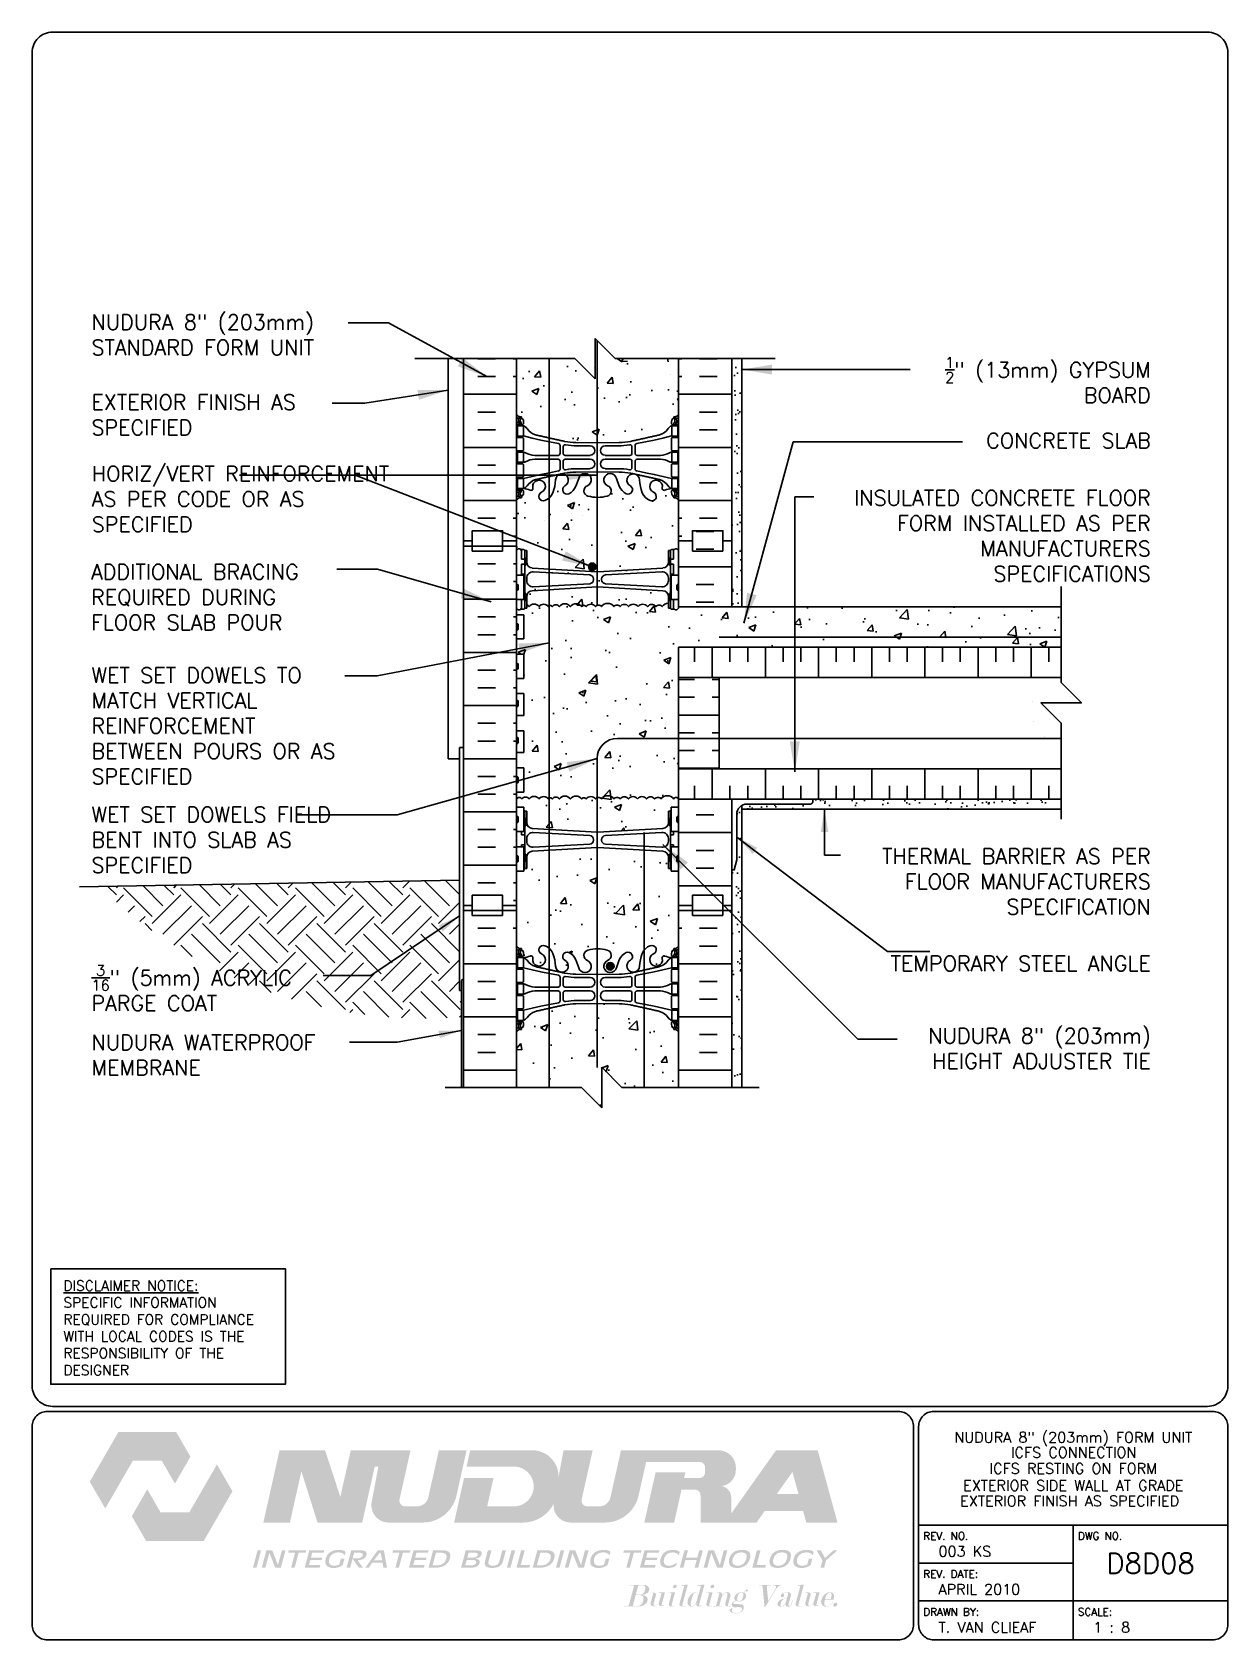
# Paper-space layout 'D8D08' of a CAD drawing. Header units: inches. Extents: x 0.42 to 7.8, y 0.49 to 10.41.
# The model-space entities are those that its viewports show. They can reach past a viewport. Long polylines and large blocks are cut down to what shows.
import ezdxf
from ezdxf.enums import TextEntityAlignment as Align

# ---------------------------------------------------------------- set-up
doc = ezdxf.new("R2010")
doc.units = ezdxf.units.IN
doc.header["$LTSCALE"] = 0.5
doc.header["$MEASUREMENT"] = 0
doc.linetypes.add('DASHED2', pattern=[0.375, 0.25, -0.125])
for name, color, linetype in [('HATCH', 12, 'Continuous'), ('line25', 2, 'Continuous'), ('LINE3', 3, 'Continuous'), ('LINE50', 5, 'Continuous'), ('LINE9', 9, 'Continuous'), ('LOGO', 7, 'Continuous'), ('TBK_LINE65', 3, 'Continuous'), ('TBK_TEXT', 4, 'Continuous'), ('TEXT', 4, 'Continuous'), ('Web_Edge', 9, 'Continuous')]:
    doc.layers.add(name, color=color, linetype=linetype)
doc.styles.add('DIM', font='romans.shx', dxfattribs={"width": 0.7})
doc.styles.add('ROMANS', font='romans.shx', dxfattribs={"height": 0.75})
doc.styles.get("Standard").update_dxf_attribs({"font": 'romans.shx', "height": 0.75})
doc.linetypes.add('STEEL', pattern='A,0.5,-0.2,["X",Standard,S=0.1,R=0,X=-0.1,Y=-0.05],-0.1', length=0.8)
doc.dimstyles.new('ext_12', dxfattribs={"dimscale": 12, "dimtxt": 0.09375, "dimasz": 0.09375, "dimexe": 0.09375, "dimexo": 0.0625, "dimgap": 0.0625, "dimtad": 1, "dimdec": 1, "dimzin": 2, "dimdsep": 46, "dimlunit": 4, "dimtxsty": 'DIM', "dimcen": 0.09, "dimdle": 0.09375, "dimclrt": 4, "dimadec": 0, "dimazin": 0, "dimtfac": 1, "dimtdec": 1, "dimtmove": 2, "dimatfit": 3, "dimfxl": 1, "dimfrac": 2, "dimtolj": 1, "dimtzin": 0, "dimarcsym": 0})
doc.dimstyles.new('ext_8', dxfattribs={"dimscale": 8, "dimtxt": 0.09375, "dimasz": 0.09375, "dimexe": 0.09375, "dimexo": 0.0625, "dimgap": 0.0625, "dimtad": 1, "dimdec": 1, "dimzin": 3, "dimdsep": 46, "dimlunit": 4, "dimtxsty": 'DIM', "dimcen": 0.09, "dimdle": 0.09375, "dimclrt": 4, "dimadec": 0, "dimazin": 0, "dimtfac": 1, "dimtdec": 1, "dimtmove": 2, "dimatfit": 3, "dimfxl": 1, "dimfrac": 2, "dimtolj": 1, "dimtzin": 0, "dimarcsym": 0})
pattern_1 = [(37.5, (65.58086, 1.6578), (-0.0314967, 0.963412), [0, -0.76, 0, -0.85, 0, -0.8125]), (7.5, (65.5809, 1.6578), (0.8848884, 1.411073), [0, -0.41, 0, -0.685, 0, -0.2625]), (327.5, (64.9659, 1.6578), (1.557071, 0.0028295), [0, -0.25, 0, -0.9, 0, -1.175]), (317.5, (64.9659, 1.6578), (1.503063, 0.438838), [0, -0.125, 0, -0.59, 0, -0.675])]
pattern_2 = [(50, (0, 0), (3.5863, -0.31376), [0.375, -4.125]), (355, (0, 0), (-0.693757, 3.76096), [0.3, -3.3]), (100.4514, (0.299, -0.026), (2.892544, 3.4472), [0.3187, -3.50571]), (46.1842, (0, 1), (5.336207, -0.827596), [0.5625, -6.1875]), (96.6356, (0.4447, 0.931), (4.67331, 4.87059), [0.47805, -5.25857]), (351.1842, (0, 1), (4.67331, 4.87059), [0.45, -4.95]), (21, (0.5, 0.75), (2.984535, -2.013094), [0.375, -4.125]), (326, (0.5, 0.75), (1.216577, 3.62575), [0.3, -3.3]), (71.4514, (0.7487, 0.5822), (4.201112, 1.612656), [0.3187, -3.50571]), (37.5, (0, 0), (0.0607993, 1.6644693), [0, -3.26, 0, -3.35, 0, -3.3125]), (7.5, (0, 0), (1.315348, 1.972059), [0, -1.91, 0, -3.185, 0, -1.2625]), (327.5, (-1.115, 0), (2.669112, -0.1127744), [0, -1.25, 0, -3.9, 0, -5.175]), (317.5, (-1.615, 0), (2.91593, 0.500525), [0, -1.625, 0, -2.59, 0, -3.675])]

psp = doc.layouts.new('D8D08')

# ---------------------------------------------------------------- texts
at = {"layer": 'TBK_TEXT', "color": 7, "style": 'ROMANS'}
for s, p in [('REV. NO.', (5.9215, 1.107)), ('DWG NO.', (6.876, 1.107)), ('REV. DATE:', (5.9215, 0.8726)), ('DRAWN BY:', (5.9215, 0.6382)), ('SCALE:', (6.876, 0.6382))]:
    psp.add_text(s, height=0.04688, dxfattribs=at).set_placement(p)
at = {"layer": 'TEXT', "insert": (0.6134, 2.7065), "char_height": 0.0625, "width": 1.41371, "attachment_point": 1, "style": 'ROMANS'}
psp.add_mtext('{\\Fromans.shx|c1;\\LDISCLAIMER NOTICE:\\l\\PSPECIFIC INFORMATION REQUIRED FOR COMPLIANCE WITH LOCAL CODES IS THE RESPONSIBILITY OF THE DESIGNER}', dxfattribs=at)

msp = doc.modelspace()

# ---------------------------------------------------------------- texts
at = {"layer": 'TEXT', "char_height": 0.75, "style": 'ROMANS'}
for s, insert, width, attachment_point in [('NUDURA 8" (203mm) STANDARD FORM UNIT', (231.719, 157.496), 13.9131, 4), ('\\A1; {\\H0.7x;\\S1/2;}" (13mm) GYPSUM BOARD', (284.041, 155.262), 12.17415, 6), ('EXTERIOR FINISH AS SPECIFIED', (231.72, 153.543), 13.18701, 4), ('\\A1;CONCRETE SLAB', (284.041, 152.27), 12.17415, 6), ('HORIZ/VERT REINFORCEMENT AS PER CODE OR AS SPECIFIED', (231.734, 149.385), 16.22436, 4), ('INSULATED CONCRETE FLOOR FORM INSTALLED AS PER MANUFACTURERS SPECIFICATIONS', (284.041, 147.565), 17.62644, 6), ('ADDITIONAL BRACING REQUIRED DURING FLOOR SLAB POUR', (231.704, 144.536), 12.17415, 4), ('WET SET DOWELS TO MATCH VERTICAL REINFORCEMENT BETWEEN POURS OR AS SPECIFIED', (231.72, 138.183), 13.18701, 4), ('WET SET DOWELS FIELD BENT INTO SLAB AS SPECIFIED', (231.72, 132.554), 13.18701, 4), ('THERMAL BARRIER AS PER FLOOR MANUFACTURERS SPECIFICATION', (284.041, 130.493), 17.24655, 6), ('\\A1;{\\H0.7x;\\S3/16;}" (5mm) ACRYLIC PARGE COAT', (231.72, 125.239), 12.36492, 4), ('TEMPORARY STEEL ANGLE', (284.041, 126.445), 14.14028, 6), ('NUDURA 8" (203mm) HEIGHT ADJUSTER TIE', (284.041, 122.249), 13.64653, 6), ('{\\H1x;NUDURA WATERPROOF MEMBRANE}', (231.72, 121.923), 13.69006, 4)]:
    msp.add_mtext(s, dxfattribs=dict(at, insert=insert, width=width, attachment_point=attachment_point))

# ---------------------------------------------------------------- blocks, each defined once
blk = doc.blocks.new('TITLEBLOCK-Tag')
at = {"style": 'ROMANS'}
for tag, height, p in [('TITLE_LINE_1', 0.065, (0.927, -0.1328)), ('TITLE_LINE_2', 0.065, (0.9294, -0.2258)), ('CENTRE-LINE-3', 0.065, (0.927, -0.3246)), ('TITLE_LINE_4', 0.065, (0.927, -0.4299)), ('TITLE_LINE_5', 0.065, (0.927, -0.526)), ('DWG', 0.125, (1.4043, -0.9102))]:
    blk.add_attdef(tag, text='', height=height, dxfattribs=at).set_placement(p, align=Align.MIDDLE_CENTER)
for tag, p in [('LATEST_REVISION', (0.0954, -0.8366)), ('REVISION_DATE', (0.0954, -1.071)), ('DRAWN_BY', (0.0954, -1.3053)), ('SCALE', (1.0499, -1.3053))]:
    blk.add_attdef(tag, text='', height=0.065, dxfattribs=at).set_placement(p, align=Align.MIDDLE_LEFT)

# ---------------------------------------------------------------- hatches: boundary and pattern name
at = {"layer": 'HATCH'}
h = msp.add_hatch(dxfattribs=at)
h.set_pattern_fill('AR-CONC', color=256, scale=0.5)
h.set_pattern_definition(pattern_2)
h.paths.add_polyline_path([(260.714, 131.013), (260.349, 131.013), (260.349, 131.083, -0.327813), (260.314, 131.131), (260.214, 131.131), (260.214, 131.692, 0.405043), (259.923, 131.992), (256.72, 132.175, 0.028618), (256.697, 132.175), (253.489, 131.991, 0.390098), (253.214, 131.692), (253.214, 131.131), (253.114, 131.131, -0.327813), (253.079, 131.083), (253.079, 131.013), (252.714, 131.013), (252.714, 129.318), (252.714, 127.283, 0.088416), (252.86, 127.186), (252.95, 127.186), (252.95, 127.144, -0.249069), (253.06, 126.937), (253.06, 126.87, -0.414214), (252.997, 126.807), (252.95, 126.807), (252.95, 126.737), (253.055, 126.737, 0.085348), (253.384, 126.813, -0.669601), (253.517, 126.692, 2.087231), (253.95, 126.917, -1), (254.114, 127.326, -0.21345), (254.506, 126.936, -0.069923), (254.643, 126.293, 1.629604), (255.114, 126.594, -1.059167), (255.32, 126.976, -0.16372), (255.642, 126.622), (255.785, 126.235, 1.612474), (256.216, 126.595, -0.734872), (256.239, 127.106, -0.068475), (256.714, 127.168, -0.068475), (257.188, 127.106, -0.734872), (257.211, 126.595, 1.612474), (257.642, 126.235), (257.785, 126.622, -0.16372), (258.107, 126.976, -1.059167), (258.313, 126.594, 1.629604), (258.784, 126.293, -0.069923), (258.921, 126.936, -0.21345), (259.313, 127.326, -1), (259.477, 126.917, 2.087231), (259.911, 126.692, -0.669601), (260.043, 126.813, 0.085348), (260.373, 126.737), (260.478, 126.737), (260.478, 126.807), (260.43, 126.807, -0.414214), (260.368, 126.87), (260.368, 126.937, -0.249069), (260.478, 127.144), (260.478, 127.186), (260.568, 127.186, 0.088416), (260.714, 127.283), (260.714, 129.318)])
h.paths.add_polyline_path([(260.714, 140.568), (260.714, 142.068), (279.609, 142.068), (279.609, 144.068), (260.714, 144.068), (260.714, 143.998), (260.634, 143.918), (260.544, 143.918), (260.514, 143.948), (260.364, 143.948, -0.414214), (260.314, 143.998), (260.214, 143.998), (260.214, 144.234, 0.243111), (259.905, 144.072, 0.520567), (259.599, 144.072, 0.520567), (259.18, 144.072, 0.48966), (258.714, 144.072, 0.48966), (258.247, 144.072, 0.520567), (257.828, 144.072, 0.520567), (257.522, 144.072, 0.520567), (256.901, 144.072, 0.520567), (256.609, 144.072, 0.520567), (256.154, 144.072, 0.520567), (255.927, 144.072, 0.520567), (255.372, 144.072, 0.520567), (254.826, 144.072, 0.520567), (254.48, 144.072, 0.520567), (254.28, 144.072, 0.520567), (253.825, 144.072, 0.520567), (253.333, 144.072, 0.174031), (253.214, 144.156), (253.214, 143.998), (253.114, 143.998, -0.414214), (253.064, 143.948), (252.914, 143.948), (252.884, 143.918), (252.794, 143.918), (252.714, 143.998), (252.714, 143.673), (253.079, 143.673), (253.079, 142.473), (252.714, 142.473), (252.714, 141.723), (253.079, 141.723), (253.079, 140.523), (252.714, 140.523), (252.714, 139.773), (253.079, 139.773), (253.079, 138.693), (252.714, 138.693), (252.714, 137.943), (253.079, 137.943), (253.079, 136.863), (252.714, 136.863), (252.714, 136.113), (253.079, 136.113), (253.079, 134.913), (252.714, 134.913), (252.714, 134.57, -0.556214), (252.978, 134.572, -0.520567), (253.333, 134.572, -0.520567), (253.825, 134.572, -0.520567), (254.28, 134.572, -0.520567), (254.48, 134.572, -0.520567), (254.826, 134.572, -0.520567), (255.372, 134.572, -0.520567), (255.927, 134.572, -0.520567), (256.154, 134.572, -0.520567), (256.609, 134.572, -0.520567), (256.901, 134.572, -0.520567), (257.522, 134.572, -0.520567), (257.828, 134.572, -0.520567), (258.247, 134.572, -0.520567), (258.685, 134.572, -0.520567), (259.122, 134.572, -0.520567), (259.541, 134.572, -0.520567), (259.847, 134.572, -0.520567), (260.468, 134.572, -0.613564), (260.714, 134.568), (260.714, 136.068)])
h.paths.add_polyline_path([(260.264, 144.718), (260.314, 144.718), (260.314, 146.118), (260.264, 146.118), (260.264, 146.468), (260.314, 146.468), (260.314, 146.838, -0.414214), (260.364, 146.888), (260.514, 146.888), (260.544, 146.918), (260.634, 146.918), (260.714, 146.838), (260.714, 147.318), (260.714, 149.352, 0.088416), (260.568, 149.449), (260.478, 149.449), (260.478, 149.491, -0.249069), (260.368, 149.698), (260.368, 149.766, -0.414214), (260.43, 149.828), (260.478, 149.828), (260.478, 149.898), (260.373, 149.898, 0.085348), (260.043, 149.823, -0.669601), (259.911, 149.943, 2.087231), (259.477, 149.718, -1), (259.313, 149.31, -0.21345), (258.921, 149.699, -0.068226), (258.785, 150.327, 1.753171), (258.334, 150.03, -0.940793), (258.131, 149.647, -0.173075), (257.785, 150.013), (257.642, 150.4, 1.612474), (257.211, 150.041, -0.734872), (257.188, 149.53, -0.068475), (256.714, 149.468, -0.068475), (256.239, 149.53, -0.734872), (256.216, 150.041, 1.612474), (255.785, 150.4), (255.642, 150.013, -0.173075), (255.296, 149.647, -0.940793), (255.093, 150.03, 1.753171), (254.642, 150.327, -0.068226), (254.506, 149.699, -0.21345), (254.114, 149.31, -1), (253.95, 149.718, 2.087231), (253.517, 149.943, -0.669601), (253.384, 149.823, 0.085348), (253.055, 149.898), (252.95, 149.898), (252.95, 149.828), (252.997, 149.828, -0.414214), (253.06, 149.766), (253.06, 149.698, -0.249069), (252.95, 149.491), (252.95, 149.449), (252.86, 149.449, 0.088416), (252.714, 149.352), (252.714, 147.318), (252.714, 146.838), (252.794, 146.918), (252.884, 146.918), (252.914, 146.888), (253.064, 146.888, -0.414214), (253.114, 146.838), (253.114, 146.468), (253.164, 146.468), (253.164, 146.118), (253.114, 146.118), (253.114, 144.718), (253.164, 144.718), (253.164, 144.368), (253.114, 144.368), (253.114, 143.998), (253.214, 143.998), (253.214, 144.156, -0.174031), (253.333, 144.072, -0.520567), (253.825, 144.072, -0.520567), (254.28, 144.072, -0.520567), (254.48, 144.072, -0.520567), (254.826, 144.072, -0.520567), (255.372, 144.072, -0.520567), (255.927, 144.072, -0.520567), (256.154, 144.072, -0.520567), (256.609, 144.072, -0.520567), (256.901, 144.072, -0.520567), (257.522, 144.072, -0.520567), (257.828, 144.072, -0.520567), (258.247, 144.072, -0.48966), (258.714, 144.072, -0.48966), (259.18, 144.072, -0.520567), (259.599, 144.072, -0.520567), (259.905, 144.072, -0.243111), (260.214, 144.234), (260.214, 143.998), (260.314, 143.998), (260.314, 144.368), (260.264, 144.368)])
h.paths.add_polyline_path([(256.914, 145.401), (256.914, 145.436, -0.390098), (257.097, 145.635), (259.889, 145.784, -0.438748), (260.214, 145.485), (260.214, 145.351, -0.438748), (259.889, 145.052), (257.097, 145.202, -0.390098)], flags=16)
h.paths.add_polyline_path([(256.33, 145.202), (253.538, 145.052, -0.438748), (253.214, 145.351), (253.214, 145.485, -0.438748), (253.538, 145.784), (256.33, 145.635, -0.390098), (256.514, 145.436), (256.514, 145.401, -0.390098)], flags=16)
edge = h.paths.add_edge_path()
edge.add_line((260.478, 153.405), (260.478, 153.447))
edge.add_line((260.478, 153.447), (260.568, 153.447))
edge.add_arc((260.368, 153.905), 0.5, 293.57818, 313.78911)
edge.add_line((260.714, 153.544), (260.714, 156.318))
edge.add_line((260.714, 156.318), (257.589, 156.318))
edge.add_line((257.589, 156.318), (256.589, 157.318))
edge.add_line((256.589, 157.318), (256.589, 155.318))
edge.add_line((256.589, 155.318), (255.589, 156.318))
edge.add_line((255.589, 156.318), (252.714, 156.318))
edge.add_line((252.714, 156.318), (252.714, 153.544))
edge.add_arc((253.06, 153.905), 0.5, 226.21089, 246.42182)
edge.add_line((252.86, 153.447), (252.95, 153.447))
edge.add_line((252.95, 153.447), (252.95, 153.405))
edge.add_arc((252.81, 153.198), 0.25, 0, 55.9442, ccw=False)
edge.add_line((253.06, 153.198), (253.06, 153.131))
edge.add_arc((252.997, 153.131), 0.0625, -90, 0, ccw=False)
edge.add_line((252.997, 153.068), (252.95, 153.068))
edge.add_line((252.95, 153.068), (252.95, 152.998))
edge.add_line((252.95, 152.998), (253.055, 152.998))
edge.add_arc((252.932, 152.656), 0.364, 34.97751, 70.33874, ccw=False)
edge.add_arc((253.855, 153.267), 0.743, 212.79192, 253.81071)
edge.add_spline(control_points=[(253.648, 152.553), (255.085, 152.232)], knot_values=[0, 0, 1, 1], degree=1, periodic=0)
edge.add_arc((255.642, 155.164), 2.984, 259.25462, 270.09947)
edge.add_line((255.647, 152.18), (256.714, 152.164))
edge.add_line((256.714, 152.164), (257.78, 152.18))
edge.add_arc((257.785, 155.164), 2.984, 269.90053, 280.74538)
edge.add_spline(control_points=[(258.342, 152.232), (259.779, 152.553)], knot_values=[0, 0, 1, 1], degree=1, periodic=0)
edge.add_arc((259.572, 153.267), 0.743, 286.18929, 327.20808)
edge.add_arc((260.495, 152.656), 0.364, 109.66126, 145.02249, ccw=False)
edge.add_line((260.373, 152.998), (260.478, 152.998))
edge.add_line((260.478, 152.998), (260.478, 153.068))
edge.add_line((260.478, 153.068), (260.43, 153.068))
edge.add_arc((260.43, 153.131), 0.0625, 180, 270, ccw=False)
edge.add_line((260.368, 153.131), (260.368, 153.198))
edge.add_arc((260.618, 153.198), 0.25, 124.0558, 180, ccw=False)
h.paths.add_polyline_path([(260.214, 133.971), (260.314, 133.971, -0.327813), (260.349, 134.019), (260.349, 134.163), (260.714, 134.163), (260.714, 134.568, 0.613564), (260.468, 134.572, 0.520567), (259.847, 134.572, 0.520567), (259.541, 134.572, 0.520567), (259.122, 134.572, 0.520567), (258.685, 134.572, 0.520567), (258.247, 134.572, 0.520567), (257.828, 134.572, 0.520567), (257.522, 134.572, 0.520567), (256.901, 134.572, 0.520567), (256.609, 134.572, 0.520567), (256.154, 134.572, 0.520567), (255.927, 134.572, 0.520567), (255.372, 134.572, 0.520567), (254.826, 134.572, 0.520567), (254.48, 134.572, 0.520567), (254.28, 134.572, 0.520567), (253.825, 134.572, 0.520567), (253.333, 134.572, 0.520567), (252.978, 134.572, 0.556214), (252.714, 134.57), (252.714, 134.163), (253.079, 134.163), (253.079, 134.019, -0.327813), (253.114, 133.971), (253.214, 133.971), (253.214, 133.41, 0.390098), (253.489, 133.111), (256.697, 132.928, 0.020761), (256.714, 132.927, 0.020761), (256.73, 132.928), (259.938, 133.111, 0.390098), (260.214, 133.41)])
h = msp.add_hatch(dxfattribs=at)
h.set_pattern_fill('AR-SAND', color=256, scale=0.5, style=0)
h.set_pattern_definition(pattern_1)
h.paths.add_polyline_path([(263.339, 144.068), (263.839, 144.068), (263.839, 156.318), (263.339, 156.318), (263.339, 147.318)])
h = msp.add_hatch(dxfattribs=at)
h.set_pattern_fill('INSUL', color=256, scale=7, style=0)
h.set_pattern_definition([(0, (-2673.448, -267.692), (0, 2.625), []), (0, (-2673.448, -266.817), (0, 2.625), [0.875, -0.875]), (0, (-2673.448, -265.942), (0, 2.625), [0.875, -0.875])])
h.paths.add_polyline_path([(250.089, 129.318), (250.526, 129.318), (250.526, 129.818), (252.026, 129.818), (252.026, 129.318), (252.714, 129.318), (252.714, 147.318), (252.026, 147.318), (252.026, 147.818), (250.526, 147.818), (250.526, 147.318), (250.089, 147.318)])
h = msp.add_hatch(dxfattribs=at)
h.set_pattern_fill('INSUL', color=256, scale=7, style=0)
h.set_pattern_definition([(0, (65.5809, 1.6578), (0, 2.625), []), (0, (65.5809, 2.5328), (0, 2.625), [0.875, -0.875]), (0, (65.5809, 3.4078), (0, 2.625), [0.875, -0.875])])
h.paths.add_polyline_path([(263.339, 147.318), (262.901, 147.318), (262.901, 147.818), (261.401, 147.818), (261.401, 147.318), (260.714, 147.318), (260.714, 144.068), (263.339, 144.068)])
h.paths.add_polyline_path([(263.339, 134.568), (260.714, 134.568), (260.714, 129.318), (261.401, 129.318), (261.401, 129.818), (262.901, 129.818), (262.901, 129.318), (263.339, 129.318)])
h = msp.add_hatch(dxfattribs=at)
h.set_pattern_fill('AR-CONC', color=256, scale=0.5, style=0)
h.set_pattern_definition([(50, (60.4165, 0.0758), (3.5863, -0.31376), [0.375, -4.125]), (355, (60.4165, 0.0758), (-0.693757, 3.76096), [0.3, -3.3]), (100.4514, (60.7153, 0.0497), (2.892547, 3.4472), [0.3187, -3.50571]), (46.1842, (60.4165, 1.076), (5.336205, -0.827595), [0.5625, -6.1875]), (96.6356, (60.861, 1.007), (4.67331, 4.87059), [0.47805, -5.25856]), (351.1842, (60.4165, 1.076), (4.67331, 4.87059), [0.45, -4.95]), (21, (60.9165, 0.8258), (2.984535, -2.013094), [0.375, -4.125]), (326, (60.9165, 0.8258), (1.216577, 3.62575), [0.3, -3.3]), (71.4514, (61.165, 0.658), (4.201113, 1.612652), [0.3187, -3.50571]), (37.5, (60.4165, 0.0758), (0.060799, 1.664469), [0, -3.26, 0, -3.35, 0, -3.3125]), (7.5, (60.4165, 0.0758), (1.315348, 1.972059), [0, -1.91, 0, -3.185, 0, -1.2625]), (327.5, (59.3015, 0.0758), (2.669112, -0.112774), [0, -1.25, 0, -3.9, 0, -5.175]), (317.5, (58.8015, 0.0758), (2.91593, 0.500525), [0, -1.625, 0, -2.59, 0, -3.675])])
h.paths.add_polyline_path([(255.514, 145.583, 0.390098), (255.33, 145.782), (253.538, 145.931, 0.438748), (253.214, 145.632), (253.214, 145.498, 0.438748), (253.538, 145.199), (255.33, 145.348, 0.390098), (255.514, 145.548)])
h = msp.add_hatch(dxfattribs=at)
h.set_pattern_fill('AR-CONC', color=256, scale=0.5, style=0)
h.set_pattern_definition([(50, (252.5975, 123.0403), (3.5863, -0.31376), [0.375, -4.125]), (355, (252.5975, 123.0403), (-0.69376, 3.76096), [0.3, -3.3]), (100.451, (252.8964, 123.014), (2.89255, 3.4472), [0.3187, -3.5057]), (46.184, (252.5975, 124.0403), (5.3362, -0.8276), [0.5625, -6.1875]), (96.636, (253.042, 123.9713), (4.6733, 4.8706), [0.478, -5.2586]), (351.184, (252.5975, 124.0403), (4.6733, 4.8706), [0.45, -4.95]), (21, (253.0975, 123.7903), (2.98454, -2.0131), [0.375, -4.125]), (326, (253.0975, 123.7903), (1.2166, 3.62575), [0.3, -3.3]), (71.451, (253.3462, 123.6226), (4.2011, 1.61265), [0.3187, -3.5057]), (37.5, (252.5975, 123.0403), (0.0608, 1.66447), [0, -3.26, 0, -3.35, 0, -3.3125]), (7.5, (252.5975, 123.0403), (1.31535, 1.97206), [0, -1.91, 0, -3.185, 0, -1.2625]), (327.5, (251.4825, 123.0403), (2.66911, -0.112774), [0, -1.25, 0, -3.9, 0, -5.175]), (317.5, (250.9825, 123.0403), (2.91593, 0.50052), [0, -1.625, 0, -2.59, 0, -3.675])])
h.paths.add_polyline_path([(254.323, 144.906), (253.489, 144.858, 0.390098), (253.214, 144.559), (253.214, 144.156, -0.174031), (253.333, 144.072, -0.520567), (253.825, 144.072, -0.520567), (254.28, 144.072, -0.120242), (254.323, 144.11)])
h = msp.add_hatch(dxfattribs=at)
h.set_pattern_fill('INSUL', color=256, scale=7, angle=90, style=0)
h.set_pattern_definition([(90, (62.8766, 4.8415), (-2.625, 2e-16), []), (90, (62.0016, 4.8415), (-2.625, 2e-16), [0.875, -0.875]), (90, (61.1266, 4.8415), (-2.625, 2e-16), [0.875, -0.875])])
h.paths.add_polyline_path([(279.609, 142.068), (260.714, 142.068), (260.714, 140.568), (279.609, 140.568)])
h.paths.add_polyline_path([(279.609, 134.568), (279.609, 136.068), (260.714, 136.068), (260.714, 134.568)])
h = msp.add_hatch(dxfattribs=at)
h.set_pattern_fill('INSUL', color=256, scale=7)
h.set_pattern_definition([(0, (62.8766, 4.8415), (0, 2.625), []), (0, (62.8766, 5.7165), (0, 2.625), [0.875, -0.875]), (0, (62.8766, 6.5915), (0, 2.625), [0.875, -0.875])])
h.paths.add_polyline_path([(262.714, 137.568), (260.714, 137.568), (260.714, 136.068), (262.714, 136.068)])
h.paths.add_polyline_path([(262.714, 140.568), (260.714, 140.568), (260.714, 137.568), (262.714, 137.568)])
h = msp.add_hatch(dxfattribs=at)
h.set_pattern_fill('AR-SAND', color=256, scale=0.5, style=0)
h.set_pattern_definition(pattern_1)
h.paths.add_polyline_path([(263.839, 134.251, 0.267949), (263.589, 133.818), (263.589, 131.568), (263.464, 131.068), (263.339, 131.068), (263.339, 129.318), (263.339, 120.318), (263.839, 120.318)])
h = msp.add_hatch(dxfattribs=at)
h.set_pattern_fill('AR-SAND', color=256, scale=0.5, style=0)
h.set_pattern_definition([(37.5, (62.41646, 0.0758), (-0.0314967, 0.963412), [0, -0.76, 0, -0.85, 0, -0.8125]), (7.5, (62.4165, 0.0758), (0.8848884, 1.411073), [0, -0.41, 0, -0.685, 0, -0.2625]), (327.5, (61.8015, 0.0758), (1.557071, 0.0028295), [0, -0.25, 0, -0.9, 0, -1.175]), (317.5, (61.8015, 0.0758), (1.503063, 0.438838), [0, -0.125, 0, -0.59, 0, -0.675])])
h.paths.add_polyline_path([(267.339, 134.568), (267.339, 134.443, -0.414214), (267.214, 134.318), (264.089, 134.318, 0.131652), (263.839, 134.251), (263.839, 134.068), (279.609, 134.068), (279.609, 134.568)])
h = msp.add_hatch(dxfattribs=at)
h.set_pattern_fill('EARTH', color=256, scale=8, angle=45, style=0)
h.set_pattern_definition([(45, (60.4165, 0.0758), (2e-16, 2.828427), [2, -2]), (45, (59.8861, 0.6061), (2e-16, 2.828427), [2, -2]), (45, (59.3558, 1.1365), (2e-16, 2.828427), [2, -2]), (135, (59.3558, 1.49), (-2.828427, 4e-16), [2, -2]), (135, (59.8861, 2.0204), (-2.828427, 4e-16), [2, -2]), (135, (60.4165, 2.5507), (-2.828427, 4e-16), [2, -2])])
h.paths.add_polyline_path([(249.901, 130.558), (232.115, 130.247, 0.215358), (249.995, 123.804), (249.995, 125.117), (249.901, 125.117)])
h.paths.add_polyline_path([(231.533, 123.939), (242.936, 123.939), (242.936, 126.539), (231.533, 126.539)], flags=9)
h = msp.add_hatch(dxfattribs=at)
h.set_pattern_fill('AR-CONC', color=256, scale=0.5)
h.set_pattern_definition(pattern_2)
edge = h.paths.add_edge_path()
edge.add_arc((260.368, 122.73), 0.5, 46.21089, 66.42182)
edge.add_line((260.568, 123.188), (260.478, 123.188))
edge.add_line((260.478, 123.188), (260.478, 123.23))
edge.add_arc((260.618, 123.437), 0.25, 180, 235.9442, ccw=False)
edge.add_line((260.368, 123.437), (260.368, 123.505))
edge.add_arc((260.43, 123.505), 0.0625, 90, 180, ccw=False)
edge.add_line((260.43, 123.567), (260.373, 123.637))
edge.add_arc((260.495, 123.98), 0.364, 212.04242, 250.33874, ccw=False)
edge.add_arc((259.572, 123.368), 0.743, 34.22802, 73.81071)
edge.add_spline(control_points=[(259.779, 124.082), (258.342, 124.403)], knot_values=[0, 0, 1, 1], degree=1, periodic=0)
edge.add_arc((257.785, 121.471), 2.984, 79.25462, 90.09947)
edge.add_line((257.78, 124.455), (256.714, 124.471))
edge.add_line((256.714, 124.471), (255.647, 124.455))
edge.add_arc((255.642, 121.471), 2.984, 89.90053, 100.74538)
edge.add_spline(control_points=[(255.085, 124.403), (253.648, 124.082)], knot_values=[0, 0, 1, 1], degree=1, periodic=0)
edge.add_arc((253.855, 123.368), 0.743, 106.18929, 145.77198)
edge.add_arc((252.932, 123.98), 0.364, 289.66126, 327.95758, ccw=False)
edge.add_line((253.055, 123.637), (252.997, 123.567))
edge.add_arc((252.997, 123.505), 0.0625, 0, 90, ccw=False)
edge.add_line((253.06, 123.505), (253.06, 123.437))
edge.add_arc((252.81, 123.437), 0.25, 304.0558, 360, ccw=False)
edge.add_line((252.95, 123.23), (252.95, 123.188))
edge.add_line((252.95, 123.188), (252.86, 123.188))
edge.add_arc((253.06, 122.73), 0.5, 113.57818, 133.78911)
edge.add_line((252.714, 123.091), (252.714, 120.318))
edge.add_line((252.714, 120.318), (255.917, 120.318))
edge.add_line((255.917, 120.318), (256.917, 119.318))
edge.add_line((256.917, 119.318), (256.917, 121.318))
edge.add_line((256.917, 121.318), (257.917, 120.318))
edge.add_line((257.917, 120.318), (260.714, 120.318))
edge.add_line((260.714, 120.318), (260.714, 123.091))
at = {"layer": 'LINE3'}
for points in [[(256.636, 146.037, 1), (256.261, 146.037, 1)], [(257.525, 126.308, 1), (257.15, 126.308, 1)]]:
    msp.add_hatch(color=256, dxfattribs=at).paths.add_polyline_path(points)

# ---------------------------------------------------------------- linework, layer by layer
msp.add_line((249.901, 137.117), (249.901, 137.117))
at = {"layer": 'HATCH'}
for p, q in [((250.802, 156.308), (251.677, 156.308)), ((252.552, 156.308), (252.714, 156.308)), ((256.552, 155.883), (256.552, 155.883)), ((257.898, 156.196), (258, 156.318)), ((257.898, 156.196), (258.197, 156.17)), ((258.109, 156.043), (258.109, 156.043)), ((260.197, 156.168), (260.169, 156.318)), ((260.875, 156.308), (260.714, 156.308)), ((262.625, 156.308), (261.75, 156.308)), ((250.802, 155.433), (251.677, 155.433)), ((252.552, 155.433), (252.714, 155.433)), ((260.334, 155.516), (260.334, 155.516)), ((260.875, 155.433), (260.714, 155.433)), ((262.625, 155.433), (261.75, 155.433)), ((250.089, 154.558), (252.714, 154.558)), ((263.339, 154.558), (260.714, 154.558)), ((250.802, 153.683), (251.677, 153.683)), ((262.625, 153.683), (261.75, 153.683)), ((250.802, 152.808), (251.677, 152.808)), ((262.625, 152.808), (261.75, 152.808)), ((250.089, 151.933), (252.714, 151.933)), ((263.339, 151.933), (260.714, 151.933)), ((250.802, 151.058), (251.677, 151.058)), ((262.625, 151.058), (261.75, 151.058)), ((250.802, 150.183), (251.677, 150.183)), ((262.625, 150.183), (261.75, 150.183)), ((250.089, 149.308), (252.714, 149.308)), ((263.339, 149.308), (260.714, 149.308)), ((255.403, 148.684), (255.403, 148.684)), ((255.993, 148.569), (255.993, 148.569)), ((250.802, 148.433), (251.677, 148.433)), ((252.552, 148.433), (252.714, 148.433)), ((254.1, 148.319), (254.1, 148.319)), ((260.875, 148.433), (260.714, 148.433)), ((262.625, 148.433), (261.75, 148.433)), ((252.552, 147.558), (252.714, 147.558)), ((260.875, 147.558), (260.714, 147.558)), ((279.609, 140.568), (260.714, 140.568)), ((278.182, 139.38), (278.182, 139.38)), ((280.076, 139.629), (280.076, 139.629)), ((278.263, 138.402), (278.263, 138.402)), ((278.761, 137.657), (278.761, 137.657)), ((279.609, 136.068), (260.714, 136.068)), ((264.959, 134.568), (264.985, 134.594)), ((267.787, 134.568), (267.813, 134.594)), ((273.444, 134.568), (273.47, 134.594)), ((276.272, 134.568), (276.299, 134.594)), ((250.089, 129.058), (252.714, 129.058)), ((263.339, 129.058), (260.714, 129.058)), ((250.802, 128.183), (251.677, 128.183)), ((252.552, 128.183), (252.714, 128.183)), ((260.875, 128.183), (260.714, 128.183)), ((262.625, 128.183), (261.75, 128.183)), ((250.802, 127.308), (251.677, 127.308)), ((262.625, 127.308), (261.75, 127.308)), ((250.089, 126.433), (252.714, 126.433)), ((263.339, 126.433), (260.714, 126.433)), ((250.802, 125.558), (251.677, 125.558)), ((262.625, 125.558), (261.75, 125.558)), ((250.802, 124.683), (251.677, 124.683)), ((262.625, 124.683), (261.75, 124.683)), ((250.089, 123.808), (252.714, 123.808)), ((263.339, 123.808), (260.714, 123.808)), ((250.802, 122.933), (251.677, 122.933)), ((262.625, 122.933), (261.75, 122.933)), ((250.802, 122.058), (251.677, 122.058)), ((262.625, 122.058), (261.75, 122.058)), ((250.089, 121.183), (252.714, 121.183)), ((263.339, 121.183), (260.714, 121.183))]:
    msp.add_line(p, q, dxfattribs=at)
for points in [[(258.714, 144.072, 0.48966), (258.247, 144.072, 0.520567), (257.828, 144.072, 0.520567), (257.522, 144.072, 0.520567), (256.901, 144.072, 0.520567), (256.609, 144.072, 0.520567), (256.154, 144.072, 0.520567), (255.927, 144.072, 0.520567), (255.372, 144.072, 0.520567), (254.826, 144.072, 0.520567), (254.48, 144.072, 0.520567), (254.28, 144.072, 0.520567), (253.825, 144.072, 0.520567), (253.333, 144.072, 0.174031), (253.214, 144.156, 0.174031)], [(258.714, 144.072, -0.48966), (259.18, 144.072, -0.520567), (259.599, 144.072, -0.520567), (259.905, 144.072, -0.243111), (260.214, 144.234, -0.243111)], [(258.685, 134.572, 0.520567), (258.247, 134.572, 0.520567), (257.828, 134.572, 0.520567), (257.522, 134.572, 0.520567), (256.901, 134.572, 0.520567), (256.609, 134.572, 0.520567), (256.154, 134.572, 0.520567), (255.927, 134.572, 0.520567), (255.372, 134.572, 0.520567), (254.826, 134.572, 0.520567), (254.48, 134.572, 0.520567), (254.28, 134.572, 0.520567), (253.825, 134.572, 0.520567), (253.333, 134.572, 0.520567), (252.978, 134.572, 0.520567), (252.723, 134.584)], [(258.685, 134.572, -0.520567), (259.122, 134.572, -0.520567), (259.541, 134.572, -0.520567), (259.847, 134.572, -0.520567), (260.468, 134.572, -0.613564), (260.714, 134.568, -0.40929)]]:
    msp.add_lwpolyline(points, format="xyb", dxfattribs=at)
at = {"layer": 'line25'}
for p, q in [((252.714, 156.318), (252.714, 147.318)), ((260.714, 147.318), (260.714, 156.318)), ((252.714, 147.318), (252.714, 129.318)), ((260.714, 147.318), (260.714, 144.068)), ((252.714, 145.623), (253.079, 145.623)), ((253.079, 144.423), (253.079, 145.623)), ((260.714, 145.623), (260.349, 145.623)), ((260.349, 144.423), (260.349, 145.623)), ((252.714, 144.423), (253.079, 144.423)), ((260.714, 144.423), (260.349, 144.423)), ((260.714, 144.068), (279.609, 144.068)), ((252.714, 143.673), (253.079, 143.673)), ((253.079, 142.473), (253.079, 143.673)), ((252.714, 142.473), (253.079, 142.473)), ((252.714, 141.723), (253.079, 141.723)), ((253.079, 140.523), (253.079, 141.723)), ((279.609, 142.068), (260.714, 142.068)), ((260.714, 140.568), (260.714, 142.068)), ((252.714, 140.523), (253.079, 140.523)), ((252.714, 139.773), (253.079, 139.773)), ((253.079, 139.773), (253.079, 138.693)), ((252.714, 138.693), (253.079, 138.693)), ((252.714, 137.943), (253.079, 137.943)), ((253.079, 136.863), (253.079, 137.943)), ((252.714, 136.863), (253.079, 136.863)), ((252.714, 136.113), (253.079, 136.113)), ((253.079, 136.113), (253.079, 134.913)), ((260.714, 134.568), (260.714, 136.068)), ((252.714, 134.913), (253.079, 134.913)), ((260.714, 129.318), (260.714, 134.568)), ((260.714, 134.568), (279.609, 134.568)), ((252.714, 134.163), (253.079, 134.163)), ((253.079, 134.163), (253.079, 132.963)), ((260.349, 134.163), (260.349, 132.963)), ((260.714, 134.163), (260.349, 134.163)), ((252.714, 132.963), (253.079, 132.963)), ((260.714, 132.963), (260.349, 132.963)), ((252.714, 132.213), (253.079, 132.213)), ((253.079, 132.213), (253.079, 131.013)), ((260.714, 132.213), (260.349, 132.213)), ((260.349, 132.213), (260.349, 131.013)), ((252.714, 131.013), (253.079, 131.013)), ((260.714, 131.013), (260.349, 131.013)), ((252.714, 129.318), (252.714, 120.318)), ((260.714, 120.318), (260.714, 129.318))]:
    msp.add_line(p, q, dxfattribs=at)
at = {"layer": 'LINE3'}
for p, q in [((256.697, 157.209), (256.697, 144.138)), ((254.323, 156.318), (254.323, 120.318)), ((259.015, 132.909), (259.015, 120.318))]:
    msp.add_line(p, q, dxfattribs=at)
at = {"layer": 'LINE3', "linetype": 'STEEL'}
msp.add_line((279.609, 142.568), (262.714, 142.568), dxfattribs=at)
at = {"layer": 'LINE3'}
msp.add_lwpolyline([(279.609, 137.564), (257.691, 137.564, 0.414214), (256.691, 136.564), (256.691, 121.315)], format="xyb", dxfattribs=at)
for centre in [(256.448, 146.037), (257.337, 126.308)]:
    msp.add_circle(centre, 0.188, dxfattribs=at)
at = {"layer": 'LINE50'}
for p, q in [((250.089, 147.318), (250.089, 156.318)), ((263.339, 147.318), (263.339, 156.318)), ((250.089, 129.318), (250.089, 147.318)), ((263.339, 144.068), (263.339, 147.318)), ((263.339, 129.318), (263.339, 134.568)), ((231.132, 130.23), (249.901, 130.558)), ((250.089, 120.318), (250.089, 129.318)), ((263.339, 120.318), (263.339, 129.318))]:
    msp.add_line(p, q, dxfattribs=at)
for points in [[(250.089, 147.318), (250.526, 147.318), (250.526, 147.818), (252.026, 147.818), (252.026, 147.318), (252.714, 147.318)], [(252.714, 147.318), (252.026, 147.318), (252.026, 147.818), (250.526, 147.818), (250.526, 147.318), (250.089, 147.318)], [(263.339, 147.318), (262.901, 147.318), (262.901, 147.818), (261.401, 147.818), (261.401, 147.318), (260.714, 147.318)], [(260.714, 147.318), (261.401, 147.318), (261.401, 147.818), (262.901, 147.818), (262.901, 147.318), (263.339, 147.318)], [(252.714, 129.318), (252.026, 129.318), (252.026, 129.818), (250.526, 129.818), (250.526, 129.318), (250.089, 129.318)], [(250.089, 129.318), (250.526, 129.318), (250.526, 129.818), (252.026, 129.818), (252.026, 129.318), (252.714, 129.318)], [(260.714, 129.318), (261.401, 129.318), (261.401, 129.818), (262.901, 129.818), (262.901, 129.318), (263.339, 129.318)], [(263.339, 129.318), (262.901, 129.318), (262.901, 129.818), (261.401, 129.818), (261.401, 129.318), (260.714, 129.318)]]:
    msp.add_lwpolyline(points, dxfattribs=at)
at = {"layer": 'LINE9'}
for p, q in [((256.589, 155.318), (256.589, 157.318)), ((256.589, 157.318), (257.589, 156.318)), ((247.694, 156.318), (255.589, 156.318)), ((249.339, 156.318), (249.339, 136.558)), ((255.589, 156.318), (256.589, 155.318)), ((265.483, 156.318), (257.589, 156.318)), ((263.839, 156.318), (263.839, 144.068)), ((252.714, 146.838), (252.794, 146.918)), ((252.794, 146.918), (252.884, 146.918)), ((252.964, 146.838), (252.884, 146.918)), ((260.464, 146.838), (260.544, 146.918)), ((260.634, 146.918), (260.544, 146.918)), ((260.714, 146.838), (260.634, 146.918)), ((252.714, 143.998), (252.714, 146.838)), ((252.914, 146.888), (253.064, 146.888)), ((252.964, 146.888), (253.064, 146.888)), ((252.964, 146.838), (252.964, 146.418)), ((252.964, 146.168), (252.964, 145.668)), ((253.114, 146.838), (253.214, 146.838)), ((253.114, 143.998), (253.114, 146.838)), ((253.114, 146.818), (253.114, 146.818)), ((253.114, 146.468), (253.164, 146.468)), ((253.114, 146.118), (253.164, 146.118)), ((253.164, 146.468), (253.164, 146.118)), ((253.214, 146.838), (253.214, 146.278)), ((260.214, 146.838), (260.214, 146.278)), ((260.314, 146.838), (260.214, 146.838)), ((260.314, 146.468), (260.264, 146.468)), ((260.264, 146.468), (260.264, 146.118)), ((260.314, 146.118), (260.264, 146.118)), ((260.314, 143.998), (260.314, 146.838)), ((260.314, 146.818), (260.314, 146.818)), ((260.464, 146.888), (260.364, 146.888)), ((260.514, 146.888), (260.364, 146.888)), ((260.464, 146.838), (260.464, 146.418)), ((260.464, 146.168), (260.464, 145.668)), ((260.714, 143.998), (260.714, 146.838)), ((253.214, 145.351), (253.214, 145.485)), ((256.697, 145.795), (253.489, 145.979)), ((256.33, 145.635), (253.538, 145.784)), ((256.514, 145.436), (256.514, 145.401)), ((256.73, 145.795), (259.938, 145.979)), ((256.914, 145.436), (256.914, 145.401)), ((257.097, 145.635), (259.889, 145.784)), ((260.214, 145.351), (260.214, 145.485)), ((252.714, 145.133), (252.714, 144.913)), ((252.714, 145.078), (252.714, 145.078)), ((252.714, 144.968), (252.714, 144.968)), ((252.754, 145.173), (252.754, 145.173)), ((252.754, 144.873), (252.754, 144.873)), ((252.794, 145.133), (252.794, 144.913)), ((253.114, 144.718), (253.164, 144.718)), ((253.164, 144.718), (253.164, 144.368)), ((253.214, 144.559), (253.214, 143.998)), ((256.697, 145.042), (253.489, 144.858)), ((256.33, 145.202), (253.538, 145.052)), ((256.73, 145.042), (259.938, 144.858)), ((257.097, 145.202), (259.889, 145.052)), ((260.214, 144.559), (260.214, 143.998)), ((260.264, 144.718), (260.264, 144.368)), ((260.314, 144.718), (260.264, 144.718)), ((260.634, 145.133), (260.634, 144.913)), ((260.634, 145.078), (260.634, 145.078)), ((260.634, 144.968), (260.634, 144.968)), ((260.674, 145.173), (260.674, 145.173)), ((260.674, 144.873), (260.674, 144.873)), ((260.714, 145.133), (260.714, 144.913)), ((252.714, 143.998), (252.794, 143.918)), ((252.794, 143.918), (252.884, 143.918)), ((252.964, 143.998), (252.884, 143.918)), ((252.914, 143.948), (253.064, 143.948)), ((252.964, 144.418), (252.964, 143.998)), ((252.964, 143.948), (253.064, 143.948)), ((253.114, 144.368), (253.164, 144.368)), ((253.114, 143.998), (253.214, 143.998)), ((260.314, 143.998), (260.214, 143.998)), ((260.314, 144.368), (260.264, 144.368)), ((260.514, 143.948), (260.364, 143.948)), ((260.464, 143.948), (260.364, 143.948)), ((260.464, 144.418), (260.464, 143.998)), ((260.464, 143.998), (260.544, 143.918)), ((260.634, 143.918), (260.544, 143.918)), ((260.714, 143.998), (260.634, 143.918)), ((252.714, 143.183), (252.714, 142.963)), ((252.714, 143.128), (252.714, 143.128)), ((252.714, 143.018), (252.714, 143.018)), ((252.754, 143.223), (252.754, 143.223)), ((252.794, 143.183), (252.794, 142.963)), ((252.754, 142.923), (252.754, 142.923)), ((252.714, 141.233), (252.714, 141.013)), ((252.714, 141.178), (252.714, 141.178)), ((252.714, 141.068), (252.714, 141.068)), ((252.754, 141.273), (252.754, 141.273)), ((252.754, 140.973), (252.754, 140.973)), ((252.794, 141.233), (252.794, 141.013)), ((260.714, 136.068), (260.714, 140.568)), ((262.714, 140.568), (262.714, 136.068)), ((252.714, 139.403), (252.714, 139.183)), ((252.714, 139.348), (252.714, 139.348)), ((252.714, 139.238), (252.714, 139.238)), ((252.754, 139.443), (252.754, 139.443)), ((252.754, 139.143), (252.754, 139.143)), ((252.794, 139.403), (252.794, 139.183)), ((252.714, 137.573), (252.714, 137.353)), ((252.714, 137.518), (252.714, 137.518)), ((252.714, 137.408), (252.714, 137.408)), ((252.754, 137.613), (252.754, 137.613)), ((252.794, 137.573), (252.794, 137.353)), ((249.901, 125.117), (249.901, 137.117)), ((249.901, 137.117), (250.089, 137.117)), ((252.754, 137.313), (252.754, 137.313)), ((249.901, 136.558), (249.339, 136.558)), ((252.714, 135.623), (252.714, 135.403)), ((252.714, 135.568), (252.714, 135.568)), ((252.714, 135.458), (252.714, 135.458)), ((252.754, 135.663), (252.754, 135.663)), ((252.754, 135.363), (252.754, 135.363)), ((252.794, 135.623), (252.794, 135.403)), ((263.839, 120.318), (263.839, 134.251)), ((252.714, 133.673), (252.714, 133.453)), ((252.714, 133.618), (252.714, 133.618)), ((252.714, 133.508), (252.714, 133.508)), ((252.754, 133.713), (252.754, 133.713)), ((252.754, 133.413), (252.754, 133.413)), ((252.794, 133.673), (252.794, 133.453)), ((253.114, 133.971), (253.214, 133.971)), ((253.114, 131.131), (253.114, 133.971)), ((253.114, 133.951), (253.114, 133.951)), ((253.114, 133.601), (253.164, 133.601)), ((253.164, 133.601), (253.164, 133.251)), ((253.214, 133.971), (253.214, 133.41)), ((260.214, 133.971), (260.214, 133.41)), ((260.314, 133.971), (260.214, 133.971)), ((260.314, 133.601), (260.264, 133.601)), ((260.264, 133.601), (260.264, 133.251)), ((260.314, 131.131), (260.314, 133.971)), ((260.314, 133.951), (260.314, 133.951)), ((260.634, 133.673), (260.634, 133.453)), ((260.634, 133.618), (260.634, 133.618)), ((260.634, 133.508), (260.634, 133.508)), ((260.674, 133.713), (260.674, 133.713)), ((260.674, 133.413), (260.674, 133.413)), ((260.714, 133.673), (260.714, 133.453)), ((263.839, 134.068), (279.609, 134.068)), ((252.964, 132.963), (252.964, 132.801)), ((253.114, 133.251), (253.164, 133.251)), ((253.214, 132.484), (253.214, 132.618)), ((256.697, 132.928), (253.489, 133.111)), ((256.33, 132.768), (253.538, 132.917)), ((256.73, 132.928), (259.938, 133.111)), ((257.097, 132.768), (259.889, 132.917)), ((260.214, 132.484), (260.214, 132.618)), ((260.314, 133.251), (260.264, 133.251)), ((260.464, 132.963), (260.464, 132.801)), ((252.964, 132.301), (252.964, 132.213)), ((253.114, 131.851), (253.164, 131.851)), ((253.164, 131.851), (253.164, 131.501)), ((256.697, 132.175), (253.489, 131.991)), ((256.33, 132.334), (253.538, 132.185)), ((256.514, 132.569), (256.514, 132.534)), ((256.73, 132.175), (259.938, 131.991)), ((256.914, 132.569), (256.914, 132.534)), ((257.097, 132.334), (259.889, 132.185)), ((260.264, 131.851), (260.264, 131.501)), ((260.314, 131.851), (260.264, 131.851)), ((260.464, 132.301), (260.464, 132.213)), ((252.714, 131.723), (252.714, 131.503)), ((252.714, 131.668), (252.714, 131.668)), ((252.714, 131.558), (252.714, 131.558)), ((252.754, 131.763), (252.754, 131.763)), ((252.754, 131.463), (252.754, 131.463)), ((252.794, 131.723), (252.794, 131.503)), ((253.114, 131.501), (253.164, 131.501)), ((253.114, 131.131), (253.214, 131.131)), ((253.214, 131.692), (253.214, 131.131)), ((260.214, 131.692), (260.214, 131.131)), ((260.314, 131.131), (260.214, 131.131)), ((260.314, 131.501), (260.264, 131.501)), ((260.634, 131.723), (260.634, 131.503)), ((260.634, 131.668), (260.634, 131.668)), ((260.634, 131.558), (260.634, 131.558)), ((260.674, 131.763), (260.674, 131.763)), ((260.674, 131.463), (260.674, 131.463)), ((260.714, 131.723), (260.714, 131.503)), ((249.901, 125.117), (249.995, 125.117)), ((256.917, 119.318), (256.917, 121.318)), ((256.917, 121.318), (257.917, 120.318)), ((249.181, 120.318), (255.917, 120.318)), ((255.917, 120.318), (256.917, 119.318)), ((264.695, 120.318), (257.917, 120.318))]:
    msp.add_line(p, q, dxfattribs=at)
at = {"layer": 'LINE9', "linetype": 'DASHED2'}
for q in [(250.089, 125.693), (249.995, 120.318)]:
    msp.add_line((249.995, 125.599), q, dxfattribs=at)
at = {"layer": 'LINE9', "linetype": 'DASHED2', "ltscale": 0.15}
for points in [[(252.026, 147.318), (252.026, 147.318), (252.026, 146.818), (250.526, 146.818), (250.526, 147.318), (250.526, 147.318)], [(262.901, 147.318), (262.901, 147.318), (262.901, 146.818), (261.401, 146.818), (261.401, 147.318), (261.401, 147.318)], [(252.026, 129.318), (252.026, 129.318), (252.026, 128.818), (250.526, 128.818), (250.526, 129.318), (250.526, 129.318)], [(262.901, 129.318), (262.901, 129.318), (262.901, 128.818), (261.401, 128.818), (261.401, 129.318), (261.401, 129.318)]]:
    msp.add_lwpolyline(points, dxfattribs=at)
at = {"layer": 'LINE9'}
for points in [[(252.964, 146.418), (253.114, 146.418), (253.114, 146.168), (252.964, 146.168)], [(260.464, 146.418), (260.314, 146.418), (260.314, 146.168), (260.464, 146.168)], [(252.964, 145.668), (252.964, 145.668), (253.114, 145.668), (253.114, 145.168), (253.079, 145.168)], [(260.464, 145.668), (260.464, 145.668), (260.314, 145.668), (260.314, 145.168), (260.349, 145.168)], [(252.964, 144.418), (253.114, 144.418), (253.114, 144.668), (253.079, 144.668)], [(260.464, 144.418), (260.314, 144.418), (260.314, 144.668), (260.349, 144.668)], [(279.609, 133.568), (279.609, 138.318), (278.609, 139.318), (280.609, 139.318), (279.609, 140.318), (279.609, 145.068)], [(253.079, 133.551), (253.114, 133.551), (253.114, 133.301), (253.079, 133.301)], [(260.349, 133.551), (260.314, 133.551), (260.314, 133.301), (260.349, 133.301)], [(252.964, 132.801), (252.964, 132.801), (253.114, 132.801), (253.114, 132.301), (252.964, 132.301)], [(260.464, 132.801), (260.464, 132.801), (260.314, 132.801), (260.314, 132.301), (260.464, 132.301)], [(253.079, 131.551), (253.114, 131.551), (253.114, 131.801), (253.079, 131.801)], [(260.349, 131.551), (260.314, 131.551), (260.314, 131.801), (260.349, 131.801)]]:
    msp.add_lwpolyline(points, dxfattribs=at)
msp.add_lwpolyline([(263.339, 131.068), (263.339, 134.568), (267.339, 134.568), (267.339, 134.443, -0.414214), (267.214, 134.318), (264.089, 134.318, 0.414214), (263.589, 133.818), (263.589, 131.568), (263.464, 131.068)], format="xyb", close=True, dxfattribs=at)
for centre, radius, start, end in [((253.064, 146.838), 0.05, 0, 90), ((253.514, 146.278), 0.3, 180, 265.24257), ((259.914, 146.278), 0.3, 274.75743, 0), ((260.364, 146.838), 0.05, 90, 180), ((253.514, 145.485), 0.3, 85.24257, 180), ((253.514, 145.351), 0.3, 180, 274.75743), ((256.314, 145.436), 0.2, 0, 85.24257), ((256.314, 145.401), 0.2, 274.75743, 0), ((256.714, 145.994), 0.2, 265.24257, 270), ((256.714, 145.994), 0.2, 270, 274.75743), ((257.114, 145.436), 0.2, 94.75743, 180), ((257.114, 145.401), 0.2, 180, 265.24257), ((259.914, 145.485), 0.3, 0, 94.75743), ((259.914, 145.351), 0.3, 265.24257, 0), ((252.754, 145.133), 0.04, 90, 180), ((252.754, 144.913), 0.04, 180, 270), ((252.754, 145.133), 0.04, 0, 90), ((252.754, 144.913), 0.04, 270, 0), ((253.514, 144.559), 0.3, 94.75743, 180), ((256.714, 144.843), 0.2, 90, 94.75743), ((256.714, 144.843), 0.2, 85.24257, 90), ((259.914, 144.559), 0.3, 0, 85.24257), ((260.674, 145.133), 0.04, 90, 180), ((260.674, 144.913), 0.04, 180, 270), ((260.674, 145.133), 0.04, 0, 90), ((260.674, 144.913), 0.04, 270, 0), ((253.064, 143.998), 0.05, 270, 0), ((260.364, 143.998), 0.05, 180, 270), ((252.754, 143.183), 0.04, 90, 180), ((252.754, 142.963), 0.04, 180, 270), ((252.754, 143.183), 0.04, 0, 90), ((252.754, 142.963), 0.04, 270, 0), ((252.754, 141.233), 0.04, 90, 180), ((252.754, 141.013), 0.04, 180, 270), ((252.754, 141.233), 0.04, 0, 90), ((252.754, 141.013), 0.04, 270, 0), ((252.754, 139.403), 0.04, 90, 180), ((252.754, 139.183), 0.04, 180, 270), ((252.754, 139.403), 0.04, 0, 90), ((252.754, 139.183), 0.04, 270, 0), ((252.754, 137.573), 0.04, 90, 180), ((252.754, 137.573), 0.04, 0, 90), ((252.754, 137.353), 0.04, 180, 270), ((252.754, 137.353), 0.04, 270, 0), ((252.754, 135.623), 0.04, 90, 180), ((252.754, 135.403), 0.04, 180, 270), ((252.754, 135.623), 0.04, 0, 90), ((252.754, 135.403), 0.04, 270, 0), ((252.754, 133.673), 0.04, 90, 180), ((252.754, 133.453), 0.04, 180, 270), ((252.754, 133.673), 0.04, 0, 90), ((252.754, 133.453), 0.04, 270, 0), ((253.064, 133.971), 0.05, 0, 72.59934), ((253.514, 133.41), 0.3, 180, 265.24257), ((259.914, 133.41), 0.3, 274.75743, 0), ((260.364, 133.971), 0.05, 107.40071, 180), ((260.674, 133.673), 0.04, 90, 180), ((260.674, 133.453), 0.04, 180, 270), ((260.674, 133.673), 0.04, 0, 90), ((260.674, 133.453), 0.04, 270, 0), ((253.514, 132.618), 0.3, 85.24257, 180), ((256.314, 132.569), 0.2, 0, 85.24257), ((256.714, 133.127), 0.2, 265.24257, 270), ((256.714, 133.127), 0.2, 270, 274.75743), ((257.114, 132.569), 0.2, 94.75743, 180), ((259.914, 132.618), 0.3, 0, 94.75743), ((253.514, 132.484), 0.3, 180, 274.75743), ((253.514, 131.692), 0.3, 94.75743, 180), ((256.314, 132.534), 0.2, 274.75743, 0), ((256.714, 131.975), 0.2, 90, 94.75743), ((256.714, 131.975), 0.2, 85.24257, 90), ((257.114, 132.534), 0.2, 180, 265.24257), ((259.914, 132.484), 0.3, 265.24257, 0), ((259.914, 131.692), 0.3, 0, 85.24257), ((252.754, 131.723), 0.04, 90, 180), ((252.754, 131.503), 0.04, 180, 270), ((252.754, 131.723), 0.04, 0, 90), ((252.754, 131.503), 0.04, 270, 0), ((253.064, 131.131), 0.05, 287.40066, 0), ((260.364, 131.131), 0.05, 180, 252.59929), ((260.674, 131.723), 0.04, 90, 180), ((260.674, 131.503), 0.04, 180, 270), ((260.674, 131.723), 0.04, 0, 90), ((260.674, 131.503), 0.04, 270, 0)]:
    msp.add_arc(centre, radius, start, end, dxfattribs=at)
at = {"layer": 'Web_Edge'}
for p, q in [((252.86, 153.447), (252.95, 153.447)), ((252.95, 153.447), (252.95, 153.405)), ((260.568, 153.447), (260.478, 153.447)), ((260.478, 153.447), (260.478, 153.405)), ((252.714, 153.168), (252.791, 153.168)), ((252.714, 153.068), (252.997, 153.068)), ((252.86, 153.068), (252.86, 152.998)), ((252.86, 152.498), (252.86, 152.428)), ((252.95, 153.068), (252.95, 152.998)), ((252.95, 152.498), (252.95, 152.428)), ((253.06, 153.198), (253.06, 153.131)), ((260.368, 153.198), (260.368, 153.131)), ((260.714, 153.068), (260.43, 153.068)), ((260.478, 153.068), (260.478, 152.998)), ((260.478, 152.498), (260.478, 152.428)), ((260.568, 153.068), (260.568, 152.998)), ((260.568, 152.498), (260.568, 152.428)), ((260.714, 153.168), (260.636, 153.168)), ((252.714, 152.428), (252.997, 152.428)), ((252.714, 151.768), (252.997, 151.768)), ((252.86, 151.768), (252.86, 151.698)), ((252.95, 151.768), (252.95, 151.698)), ((253.06, 152.366), (253.06, 151.831)), ((254.862, 152.028), (254.862, 151.643)), ((255.014, 151.966), (255.014, 151.643)), ((255.647, 152.18), (256.714, 152.164)), ((255.694, 152.012), (256.341, 152.012)), ((257.78, 152.18), (256.714, 152.164)), ((257.733, 152.012), (257.086, 152.012)), ((258.413, 151.966), (258.413, 151.643)), ((258.566, 152.028), (258.566, 151.643)), ((260.368, 152.366), (260.368, 151.831)), ((260.714, 152.428), (260.43, 152.428)), ((260.714, 151.768), (260.43, 151.768)), ((260.478, 151.768), (260.478, 151.698)), ((260.568, 151.768), (260.568, 151.698)), ((252.714, 151.128), (252.997, 151.128)), ((252.86, 151.128), (252.86, 151.198)), ((252.95, 151.128), (252.95, 151.198)), ((253.06, 150.531), (253.06, 151.066)), ((253.607, 151.543), (254.762, 151.543)), ((253.607, 151.354), (254.762, 151.353)), ((254.862, 150.868), (254.862, 151.253)), ((255.014, 150.93), (255.014, 151.253)), ((255.114, 151.543), (256.341, 151.543)), ((255.114, 151.353), (256.341, 151.353)), ((255.694, 150.884), (256.341, 150.884)), ((258.313, 151.543), (257.086, 151.543)), ((258.313, 151.353), (257.086, 151.353)), ((257.733, 150.884), (257.086, 150.884)), ((258.413, 150.93), (258.413, 151.253)), ((258.566, 150.868), (258.566, 151.253)), ((259.82, 151.543), (258.665, 151.543)), ((259.82, 151.354), (258.665, 151.353)), ((260.368, 150.531), (260.368, 151.066)), ((260.714, 151.128), (260.43, 151.128)), ((260.478, 151.128), (260.478, 151.198)), ((260.568, 151.128), (260.568, 151.198)), ((252.714, 150.468), (252.997, 150.468)), ((252.86, 150.398), (252.86, 150.468)), ((252.95, 150.398), (252.95, 150.468)), ((255.785, 150.4), (255.642, 150.013)), ((255.647, 150.716), (256.714, 150.732)), ((257.78, 150.716), (256.714, 150.732)), ((257.642, 150.4), (257.785, 150.013)), ((260.714, 150.468), (260.43, 150.468)), ((260.478, 150.398), (260.478, 150.468)), ((260.568, 150.398), (260.568, 150.468)), ((252.714, 149.828), (252.997, 149.828)), ((252.714, 149.728), (252.791, 149.728)), ((252.86, 149.828), (252.86, 149.898)), ((252.86, 149.449), (252.95, 149.449)), ((252.95, 149.828), (252.95, 149.898)), ((252.95, 149.449), (252.95, 149.491)), ((253.06, 149.698), (253.06, 149.766)), ((260.368, 149.698), (260.368, 149.766)), ((260.714, 149.828), (260.43, 149.828)), ((260.478, 149.828), (260.478, 149.898)), ((260.478, 149.449), (260.478, 149.491)), ((260.568, 149.449), (260.478, 149.449)), ((260.568, 149.828), (260.568, 149.898)), ((260.714, 149.728), (260.636, 149.728)), ((252.86, 127.186), (252.95, 127.186)), ((252.95, 127.186), (252.95, 127.144)), ((260.568, 127.186), (260.478, 127.186)), ((260.478, 127.186), (260.478, 127.144)), ((252.714, 126.907), (252.791, 126.907)), ((252.714, 126.807), (252.997, 126.807)), ((252.86, 126.807), (252.86, 126.737)), ((252.95, 126.807), (252.95, 126.737)), ((253.06, 126.937), (253.06, 126.87)), ((255.785, 126.235), (255.642, 126.622)), ((257.642, 126.235), (257.785, 126.622)), ((260.368, 126.937), (260.368, 126.87)), ((260.714, 126.807), (260.43, 126.807)), ((260.478, 126.807), (260.478, 126.737)), ((260.568, 126.807), (260.568, 126.737)), ((260.714, 126.907), (260.636, 126.907)), ((252.714, 126.167), (252.997, 126.167)), ((252.714, 125.507), (252.997, 125.507)), ((252.86, 126.237), (252.86, 126.167)), ((252.86, 125.507), (252.86, 125.437)), ((252.95, 126.237), (252.95, 126.167)), ((252.95, 125.507), (252.95, 125.437)), ((253.06, 126.105), (253.06, 125.57)), ((254.862, 125.767), (254.862, 125.382)), ((255.014, 125.705), (255.014, 125.382)), ((255.647, 125.919), (256.714, 125.903)), ((255.694, 125.751), (256.341, 125.751)), ((257.78, 125.919), (256.714, 125.903)), ((257.733, 125.751), (257.086, 125.751)), ((258.413, 125.705), (258.413, 125.382)), ((258.566, 125.767), (258.566, 125.382)), ((260.368, 126.105), (260.368, 125.57)), ((260.714, 126.167), (260.43, 126.167)), ((260.714, 125.507), (260.43, 125.507)), ((260.478, 126.237), (260.478, 126.167)), ((260.478, 125.507), (260.478, 125.437)), ((260.568, 126.237), (260.568, 126.167)), ((260.568, 125.507), (260.568, 125.437)), ((252.714, 124.867), (252.997, 124.867)), ((252.86, 124.867), (252.86, 124.937)), ((252.95, 124.867), (252.95, 124.937)), ((253.06, 124.27), (253.06, 124.805)), ((253.607, 125.282), (254.762, 125.282)), ((253.607, 125.093), (254.762, 125.092)), ((254.862, 124.607), (254.862, 124.992)), ((255.014, 124.669), (255.014, 124.992)), ((255.114, 125.282), (256.341, 125.282)), ((255.114, 125.092), (256.341, 125.092)), ((258.313, 125.282), (257.086, 125.282)), ((258.313, 125.092), (257.086, 125.092)), ((258.413, 124.669), (258.413, 124.992)), ((258.566, 124.607), (258.566, 124.992)), ((259.82, 125.282), (258.665, 125.282)), ((259.82, 125.093), (258.665, 125.092)), ((260.368, 124.27), (260.368, 124.805)), ((260.714, 124.867), (260.43, 124.867)), ((260.478, 124.867), (260.478, 124.937)), ((260.568, 124.867), (260.568, 124.937)), ((252.714, 124.207), (252.997, 124.207)), ((252.86, 124.137), (252.86, 124.207)), ((252.95, 124.137), (252.95, 124.207)), ((255.647, 124.455), (256.714, 124.471)), ((255.694, 124.623), (256.341, 124.623)), ((257.78, 124.455), (256.714, 124.471)), ((257.733, 124.623), (257.086, 124.623)), ((260.714, 124.207), (260.43, 124.207)), ((260.478, 124.137), (260.478, 124.207)), ((260.568, 124.137), (260.568, 124.207)), ((252.714, 123.567), (252.997, 123.567)), ((252.714, 123.467), (252.791, 123.467)), ((252.86, 123.567), (252.86, 123.637)), ((252.86, 123.188), (252.95, 123.188)), ((252.95, 123.567), (252.95, 123.637)), ((252.95, 123.188), (252.95, 123.23)), ((253.06, 123.437), (253.06, 123.505)), ((260.368, 123.437), (260.368, 123.505)), ((260.714, 123.567), (260.43, 123.567)), ((260.478, 123.567), (260.478, 123.637)), ((260.478, 123.188), (260.478, 123.23)), ((260.568, 123.188), (260.478, 123.188)), ((260.568, 123.567), (260.568, 123.637)), ((260.714, 123.467), (260.636, 123.467))]:
    msp.add_line(p, q, dxfattribs=at)
for points in [[(252.755, 152.498), (253.055, 152.498), (253.055, 152.998), (252.755, 152.998)], [(260.673, 152.498), (260.373, 152.498), (260.373, 152.998), (260.673, 152.998)], [(252.755, 150.398), (253.055, 150.398), (253.055, 149.898), (252.755, 149.898)], [(260.673, 150.398), (260.373, 150.398), (260.373, 149.898), (260.673, 149.898)], [(252.755, 126.237), (253.055, 126.237), (253.055, 126.737), (252.755, 126.737)], [(260.673, 126.237), (260.373, 126.237), (260.373, 126.737), (260.673, 126.737)], [(252.755, 124.137), (253.055, 124.137), (253.055, 123.637), (252.755, 123.637)], [(260.673, 124.137), (260.373, 124.137), (260.373, 123.637), (260.673, 123.637)]]:
    msp.add_lwpolyline(points, close=True, dxfattribs=at)
for points in [[(253.055, 151.448), (253.055, 151.698), (252.755, 151.698), (252.755, 151.448)], [(260.373, 151.448), (260.373, 151.698), (260.673, 151.698), (260.673, 151.448)], [(253.055, 151.448), (253.055, 151.198), (252.755, 151.198), (252.755, 151.448)], [(260.373, 151.448), (260.373, 151.198), (260.673, 151.198), (260.673, 151.448)], [(253.055, 125.187), (253.055, 125.437), (252.755, 125.437), (252.755, 125.187)], [(253.055, 125.187), (253.055, 124.937), (252.755, 124.937), (252.755, 125.187)], [(260.373, 125.187), (260.373, 125.437), (260.673, 125.437), (260.673, 125.187)], [(260.373, 125.187), (260.373, 124.937), (260.673, 124.937), (260.673, 125.187)]]:
    msp.add_lwpolyline(points, dxfattribs=at)
for centre, radius, start, end in [((253.06, 153.905), 0.5, 226.21089, 250.52878), ((253.06, 153.905), 0.6, 234.78322, 245.07477), ((253.053, 153.253), 0.25, 140.11451, 222.46087), ((252.798, 153.342), 0.021, 343.464, 63.99573), ((252.896, 153.384), 0.045, 321.448, 139.1879), ((252.81, 153.198), 0.25, 0, 70.52878), ((253.053, 153.253), 0.16, 140.00008, 222.46087), ((260.618, 153.198), 0.25, 109.47122, 180), ((260.532, 153.384), 0.045, 40.8121, 218.552), ((260.374, 153.253), 0.16, 317.53913, 39.99992), ((260.368, 153.905), 0.5, 289.47122, 313.78911), ((260.374, 153.253), 0.25, 317.53913, 39.88549), ((260.63, 153.342), 0.021, 116.00427, 196.536), ((260.368, 153.905), 0.6, 294.92523, 305.21678), ((252.792, 153.188), 0.0196, 269.40316, 15.4901), ((252.902, 153.114), 0.045, 222.46087, 42.46087), ((252.997, 153.131), 0.0625, 270, 0), ((252.932, 152.656), 0.364, 34.97751, 70.33874), ((259.863, 179.919), 28.253, 256.05522, 259.63434), ((253.855, 153.267), 0.743, 212.79192, 253.81071), ((253.564, 179.919), 28.253, 280.36566, 283.94478), ((259.572, 153.267), 0.743, 286.18929, 327.20808), ((260.495, 152.656), 0.364, 109.66126, 145.02249), ((260.43, 153.131), 0.0625, 180, 270), ((260.525, 153.114), 0.045, 137.53913, 317.53913), ((260.636, 153.188), 0.0196, 164.5099, 270.59684), ((252.997, 152.366), 0.0625, 0, 90), ((252.997, 151.831), 0.0625, 270, 0), ((253.05, 151.479), 0.219, 60.49375, 88.91995), ((253.692, 152.699), 1.16, 242.5844, 265.80325), ((254.762, 152.028), 0.1, 360, 79.63434), ((255.114, 151.966), 0.1, 79.25462, 180), ((255.642, 155.164), 2.984, 259.25462, 270.09947), ((255.689, 154.996), 2.984, 259.25462, 270.09947), ((256.341, 151.778), 0.234, 270, 90), ((257.086, 151.778), 0.234, 90, 270), ((257.738, 154.996), 2.984, 269.90053, 280.74538), ((257.785, 155.164), 2.984, 269.90053, 280.74538), ((258.313, 151.966), 0.1, 0, 100.74538), ((258.666, 152.028), 0.1, 100.36566, 180), ((259.735, 152.699), 1.16, 274.19675, 297.4156), ((260.377, 151.479), 0.219, 91.08005, 119.50625), ((260.43, 152.366), 0.0625, 90, 180), ((260.43, 151.831), 0.0625, 180, 270), ((252.997, 151.066), 0.0625, 0, 90), ((253.05, 151.417), 0.219, 271.08005, 299.50625), ((253.692, 150.197), 1.16, 94.19675, 117.4156), ((254.762, 151.643), 0.1, 270.03876, 360), ((254.762, 151.253), 0.1, 0, 89.96124), ((254.762, 150.868), 0.1, 280.36566, 0), ((255.114, 151.643), 0.1, 180, 270), ((255.114, 151.253), 0.1, 90, 180), ((255.114, 150.93), 0.1, 180, 280.74538), ((255.689, 147.9), 2.984, 89.90053, 100.74538), ((256.341, 151.119), 0.234, 270, 90), ((257.086, 151.119), 0.234, 90, 270), ((257.738, 147.9), 2.984, 79.25462, 90.09947), ((258.313, 150.93), 0.1, 259.25462, 0), ((258.313, 151.643), 0.1, 270, 0), ((258.313, 151.253), 0.1, 0, 90), ((258.666, 151.643), 0.1, 180, 269.96124), ((258.666, 151.253), 0.1, 90.03876, 180), ((258.666, 150.868), 0.1, 180, 259.63434), ((259.735, 150.197), 1.16, 62.5844, 85.80325), ((260.377, 151.417), 0.219, 240.49375, 268.91995), ((260.43, 151.066), 0.0625, 90, 180), ((252.997, 150.531), 0.0625, 270, 0), ((259.863, 122.978), 28.253, 100.36566, 103.94478), ((253.855, 149.63), 0.743, 106.18929, 147.20808), ((253.824, 150.005), 0.314, 293.80837, 191.41138), ((252.284, 150.508), 2.365, 339.99849, 355.61053), ((254.955, 150.312), 0.314, 296.06517, 177.26429), ((255.642, 147.732), 2.984, 89.90053, 100.74538), ((256.09, 150.328), 0.314, 293.80837, 166.58537), ((257.337, 150.328), 0.314, 13.41463, 246.19163), ((257.785, 147.732), 2.984, 79.25462, 90.09947), ((258.472, 150.312), 0.314, 2.73571, 243.93483), ((253.564, 122.978), 28.253, 76.05522, 79.63434), ((261.143, 150.508), 2.365, 184.38947, 200.00151), ((259.603, 150.005), 0.314, 348.58862, 246.19163), ((259.572, 149.63), 0.743, 32.79192, 73.81071), ((260.43, 150.531), 0.0625, 180, 270), ((253.06, 148.991), 0.6, 114.92523, 125.21678), ((253.06, 148.991), 0.5, 109.47122, 133.78911), ((252.792, 149.709), 0.0196, 344.5099, 90.59684), ((253.053, 149.644), 0.25, 137.53913, 219.88549), ((252.798, 149.554), 0.021, 296.00427, 16.536), ((252.896, 149.513), 0.045, 220.8121, 38.552), ((252.902, 149.782), 0.045, 317.53913, 137.53913), ((253.053, 149.644), 0.16, 137.53913, 219.99992), ((252.81, 149.698), 0.25, 289.47122, 360), ((252.997, 149.766), 0.0625, 360, 90), ((252.932, 150.241), 0.364, 289.66126, 325.02249), ((253, 148.902), 0.997, 66.8533, 86.84621), ((253.426, 149.91), 0.0968, 249.56693, 19.84487), ((254.032, 149.514), 0.22, 111.80375, 291.80375), ((253.875, 149.943), 0.677, 290.68025, 338.87611), ((255.206, 149.845), 0.217, 121.46299, 294.47356), ((254.955, 150.315), 0.75, 297.02953, 336.30625), ((256.308, 149.789), 0.268, 109.96625, 255.21081), ((256.702, 151.222), 1.754, 254.70817, 270.37708), ((256.725, 151.222), 1.754, 269.62292, 285.29183), ((257.119, 149.789), 0.268, 284.78919, 70.03375), ((258.472, 150.315), 0.75, 203.69375, 242.97047), ((258.221, 149.845), 0.217, 245.52644, 58.53701), ((259.552, 149.943), 0.677, 201.12389, 249.31975), ((259.395, 149.514), 0.22, 248.19625, 68.19625), ((260.002, 149.91), 0.0968, 160.15513, 290.43307), ((260.427, 148.902), 0.997, 93.15379, 113.1467), ((260.495, 150.241), 0.364, 214.97751, 250.33874), ((260.43, 149.766), 0.0625, 90, 180), ((260.618, 149.698), 0.25, 180, 250.52878), ((260.525, 149.782), 0.045, 42.46087, 222.46087), ((260.532, 149.513), 0.045, 141.448, 319.1879), ((260.374, 149.644), 0.16, 320.00008, 42.46087), ((260.368, 148.991), 0.5, 46.21089, 70.52878), ((260.374, 149.644), 0.25, 320.11451, 42.46087), ((260.63, 149.554), 0.021, 163.464, 243.99573), ((260.636, 149.709), 0.0196, 89.40316, 195.4901), ((260.368, 148.991), 0.6, 54.78322, 65.07477), ((253.06, 127.644), 0.5, 226.21089, 250.52878), ((253.06, 127.644), 0.6, 234.78322, 245.07477), ((253.053, 126.992), 0.25, 140.11451, 222.46087), ((252.798, 127.081), 0.021, 343.464, 63.99573), ((252.896, 127.122), 0.045, 321.448, 139.1879), ((252.81, 126.937), 0.25, 0, 70.52878), ((253.053, 126.992), 0.16, 140.00008, 222.46087), ((254.032, 127.121), 0.22, 68.19625, 248.19625), ((253.875, 126.693), 0.677, 21.12389, 69.31975), ((256.308, 126.846), 0.268, 104.78919, 250.03375), ((256.702, 125.414), 1.754, 89.62292, 105.29183), ((256.725, 125.414), 1.754, 74.70817, 90.37708), ((257.119, 126.846), 0.268, 289.96625, 75.21081), ((259.552, 126.693), 0.677, 110.68025, 158.87611), ((259.395, 127.121), 0.22, 291.80375, 111.80375), ((260.618, 126.937), 0.25, 109.47122, 180), ((260.532, 127.122), 0.045, 40.8121, 218.552), ((260.374, 126.992), 0.16, 317.53913, 39.99992), ((260.368, 127.644), 0.5, 289.47122, 313.78911), ((260.374, 126.992), 0.25, 317.53913, 39.88549), ((260.63, 127.081), 0.021, 116.00427, 196.536), ((260.368, 127.644), 0.6, 294.92523, 305.21678), ((252.792, 126.927), 0.0196, 269.40316, 15.4901), ((252.902, 126.853), 0.045, 222.46087, 42.46087), ((252.997, 126.87), 0.0625, 270, 0), ((253, 127.733), 0.997, 273.15379, 293.1467), ((252.932, 126.394), 0.364, 34.97751, 70.33874), ((253.855, 127.006), 0.743, 212.79192, 253.81071), ((253.426, 126.725), 0.0968, 340.15513, 110.43307), ((253.824, 126.63), 0.314, 168.58862, 66.19163), ((252.284, 126.128), 2.365, 4.38947, 20.00151), ((254.955, 126.324), 0.314, 182.73571, 63.93483), ((255.206, 126.791), 0.217, 65.52644, 238.53701), ((254.955, 126.32), 0.75, 23.69375, 62.97047), ((256.09, 126.308), 0.314, 193.41463, 66.19163), ((257.337, 126.308), 0.314, 113.80837, 346.58537), ((258.472, 126.32), 0.75, 117.02953, 156.30625), ((258.221, 126.791), 0.217, 301.46299, 114.47356), ((258.472, 126.324), 0.314, 116.06517, 357.26429), ((261.143, 126.128), 2.365, 159.99849, 175.61053), ((259.603, 126.63), 0.314, 113.80837, 11.41138), ((259.572, 127.006), 0.743, 286.18929, 327.20808), ((260.002, 126.725), 0.0968, 69.56693, 199.84487), ((260.427, 127.733), 0.997, 246.8533, 266.84621), ((260.495, 126.394), 0.364, 109.66126, 145.02249), ((260.43, 126.87), 0.0625, 180, 270), ((260.525, 126.853), 0.045, 137.53913, 317.53913), ((260.636, 126.927), 0.0196, 164.5099, 270.59684), ((252.997, 126.105), 0.0625, 0, 90), ((252.997, 125.57), 0.0625, 270, 0), ((259.863, 153.657), 28.253, 256.05522, 259.63434), ((254.762, 125.767), 0.1, 360, 79.63434), ((255.114, 125.705), 0.1, 79.25462, 180), ((255.642, 128.903), 2.984, 259.25462, 270.09947), ((255.689, 128.735), 2.984, 259.25462, 270.09947), ((256.341, 125.517), 0.234, 270, 90), ((257.086, 125.517), 0.234, 90, 270), ((257.738, 128.735), 2.984, 269.90053, 280.74538), ((257.785, 128.903), 2.984, 269.90053, 280.74538), ((258.313, 125.705), 0.1, 0, 100.74538), ((258.666, 125.767), 0.1, 100.36566, 180), ((253.564, 153.657), 28.253, 280.36566, 283.94478), ((260.43, 126.105), 0.0625, 90, 180), ((260.43, 125.57), 0.0625, 180, 270), ((252.997, 124.805), 0.0625, 0, 90), ((253.05, 125.218), 0.219, 60.49375, 88.91995), ((253.05, 125.156), 0.219, 271.08005, 299.50625), ((253.692, 126.438), 1.16, 242.5844, 265.80325), ((253.692, 123.936), 1.16, 94.19675, 117.4156), ((254.762, 125.382), 0.1, 270.03876, 360), ((254.762, 124.992), 0.1, 0, 89.96124), ((255.114, 125.382), 0.1, 180, 270), ((255.114, 124.992), 0.1, 90, 180), ((255.114, 124.669), 0.1, 180, 280.74538), ((256.341, 124.857), 0.234, 270, 90), ((257.086, 124.857), 0.234, 90, 270), ((258.313, 124.669), 0.1, 259.25462, 0), ((258.313, 125.382), 0.1, 270, 0), ((258.313, 124.992), 0.1, 0, 90), ((258.666, 125.382), 0.1, 180, 269.96124), ((258.666, 124.992), 0.1, 90.03876, 180), ((259.735, 126.438), 1.16, 274.19675, 297.4156), ((259.735, 123.936), 1.16, 62.5844, 85.80325), ((260.377, 125.218), 0.219, 91.08005, 119.50625), ((260.377, 125.156), 0.219, 240.49375, 268.91995), ((260.43, 124.805), 0.0625, 90, 180), ((252.997, 124.27), 0.0625, 270, 0), ((259.863, 96.717), 28.253, 100.36566, 103.94478), ((253.855, 123.368), 0.743, 106.18929, 147.20808), ((254.762, 124.607), 0.1, 280.36566, 0), ((255.642, 121.471), 2.984, 89.90053, 100.74538), ((255.689, 121.639), 2.984, 89.90053, 100.74538), ((257.738, 121.639), 2.984, 79.25462, 90.09947), ((257.785, 121.471), 2.984, 79.25462, 90.09947), ((258.666, 124.607), 0.1, 180, 259.63434), ((253.564, 96.717), 28.253, 76.05522, 79.63434), ((259.572, 123.368), 0.743, 32.79192, 73.81071), ((260.43, 124.27), 0.0625, 180, 270), ((253.06, 122.73), 0.6, 114.92523, 125.21678), ((253.06, 122.73), 0.5, 109.47122, 133.78911), ((252.792, 123.447), 0.0196, 344.5099, 90.59684), ((253.053, 123.382), 0.25, 137.53913, 219.88549), ((252.798, 123.293), 0.021, 296.00427, 16.536), ((252.896, 123.252), 0.045, 220.8121, 38.552), ((252.902, 123.521), 0.045, 317.53913, 137.53913), ((253.053, 123.382), 0.16, 137.53913, 219.99992), ((252.81, 123.437), 0.25, 289.47122, 360), ((252.997, 123.505), 0.0625, 360, 90), ((252.932, 123.98), 0.364, 289.66126, 325.02249), ((260.495, 123.98), 0.364, 214.97751, 250.33874), ((260.43, 123.505), 0.0625, 90, 180), ((260.618, 123.437), 0.25, 180, 250.52878), ((260.525, 123.521), 0.045, 42.46087, 222.46087), ((260.532, 123.252), 0.045, 141.448, 319.1879), ((260.374, 123.382), 0.16, 320.00008, 42.46087), ((260.368, 122.73), 0.5, 46.21089, 70.52878), ((260.374, 123.382), 0.25, 320.11451, 42.46087), ((260.63, 123.293), 0.021, 163.464, 243.99573), ((260.636, 123.447), 0.0196, 89.40316, 195.4901), ((260.368, 122.73), 0.6, 54.78322, 65.07477)]:
    msp.add_arc(centre, radius, start, end, dxfattribs=at)
for points in [[(253.648, 152.553), (255.085, 152.232)], [(259.779, 152.553), (258.342, 152.232)], [(253.648, 150.344), (255.085, 150.664)], [(259.779, 150.344), (258.342, 150.664)], [(253.648, 126.292), (255.085, 125.971)], [(259.779, 126.292), (258.342, 125.971)], [(253.648, 124.082), (255.085, 124.403)], [(259.779, 124.082), (258.342, 124.403)]]:
    msp.add_open_spline(points, degree=1, dxfattribs=at)

msp.set_redraw_order([(e.dxf.handle, doc.entitydb.next_handle()) for e in msp.query("TEXT MTEXT ATTDEF DIMENSION ARC_DIMENSION")])  # texts and dimensions are drawn at this point

# ---------------------------------------------------------------- leaders
at = {"layer": 'TEXT'}
for points, dimstyle, override in [([(251.24, 155.433), (246.387, 158.087), (244.39, 158.087)], 'ext_8', {"dimasz": 0.1875, "dimtad": 0}), ([(263.836, 155.779), (269.256, 155.779), (272.154, 155.779)], 'ext_8', {"dimasz": 0.1875, "dimtad": 0}), ([(249.339, 154.766), (245.214, 154.123), (243.612, 154.123)], 'ext_8', {"dimasz": 0.1875, "dimtad": 0}), ([(263.941, 143.249), (266.377, 152.213), (274.732, 152.213)], 'ext_8', {"dimasz": 0.1875, "dimtad": 0}), ([(256.697, 150.564), (239.028, 150.564)], 'ext_8', {"dimasz": 0.1875, "dimtad": 0}), ([(256.448, 146.037), (244.739, 150.564)], 'ext_8', {"dimasz": 0.1875, "dimgap": 0.0625, "dimtad": 0}), ([(266.455, 135.913), (266.455, 149.486), (267.389, 149.486)], 'ext_8', {"dimasz": 0.1875, "dimtad": 0}), ([(251.452, 144.314), (245.839, 145.923), (243.842, 145.923)], 'ext_8', {"dimasz": 0.1875, "dimtad": 0}), ([(254.323, 142.291), (245.825, 140.648), (244.224, 140.648)], 'ext_8', {"dimasz": 0.1875, "dimtad": 0}), ([(256.691, 136.564), (246.816, 133.795), (241.902, 133.795)], 'ext_8', {"dimasz": 0.1875, "dimtad": 0}), ([(267.92, 134.071), (267.92, 131.798), (268.706, 131.798)], 'ext_12', {"dimgap": 0.0625, "dimtad": 0}), ([(263.589, 132.693), (271.036, 127.039), (273.12, 127.039)], 'ext_12', {"dimgap": 0.0625, "dimtad": 0}), ([(259.938, 132.327), (269.57, 122.704), (271.502, 122.704)], 'ext_8', {"dimasz": 0.1875, "dimtad": 0})]:
    msp.add_leader(points, dimstyle=dimstyle, override=override, dxfattribs=at)
for points in [[(249.901, 128.802), (245.52, 125.849), (243.165, 125.849)], [(249.995, 123.143), (246.817, 122.555), (244.461, 122.555)]]:
    msp.add_leader(points, dimstyle='ext_12', dxfattribs=at)

# ---------------------------------------------------------------- hatches: boundary and pattern name
at = {"layer": 'LOGO'}
h = psp.add_hatch(color=118, dxfattribs=at)
h.paths.add_polyline_path([(1.3084, 1.7731), (0.9533, 1.7731), (0.7758, 1.4656), (0.8714, 1.2999), (1.0421, 1.5955), (1.2196, 1.5955), (1.3015, 1.4537), (1.3971, 1.6193)])
h.paths.add_polyline_path([(3.5239, 1.6586), (3.1242, 1.6586), (3.102, 1.5589), (3.4023, 1.5589, -0.930471), (3.4023, 1.313), (3.2292, 1.313), (3.2681, 1.4879), (3.0862, 1.4879), (3.0251, 1.2131), (3.4568, 1.2131, 0.270268), (3.639, 1.3273, 0.435341), (3.7452, 1.2131), (3.9559, 1.2131, 0.351064), (4.1638, 1.3796), (4.2104, 1.5876), (4.539, 1.5876, -0.414214), (4.5745, 1.5521), (4.5745, 1.5234, -0.414214), (4.539, 1.4879), (4.4448, 1.4879), (4.4527, 1.5234), (4.2688, 1.5234), (4.1993, 1.2131), (4.3833, 1.2131), (4.4289, 1.4169), (4.5105, 1.4169, -0.414214), (4.546, 1.3814), (4.546, 1.2131), (4.8921, 1.2131), (4.942, 1.2835), (5.1797, 1.2835), (5.1989, 1.2131), (5.3915, 1.2131), (5.2699, 1.6586), (5.0121, 1.6586), (4.7358, 1.269), (4.7358, 1.3689, 0.349934), (4.6765, 1.4385, 0.386479), (4.7643, 1.5394), (4.7643, 1.5521, 0.414214), (4.6578, 1.6586), (4.055, 1.6586), (3.9901, 1.3685, -0.351064), (3.9208, 1.313), (3.8471, 1.313, -0.480315), (3.8125, 1.3563), (3.8802, 1.6586), (3.7005, 1.6586), (3.6697, 1.4948, 0.393378)])
h.paths.add_polyline_path([(5.0168, 1.389), (5.1136, 1.5255), (5.1509, 1.389)], flags=16)
h.paths.add_polyline_path([(1.8339, 1.0422), (1.8229, 1.0422), (1.8119, 1.0422), (1.7831, 0.9348), (1.7941, 0.9348), (1.8052, 0.9348)])
h.paths.add_polyline_path([(1.8845, 1.0267), (1.9209, 0.9348), (1.9555, 0.9348), (1.9842, 1.0422), (1.9622, 1.0422), (1.9375, 0.9502), (1.9018, 1.0422), (1.8665, 1.0422), (1.8378, 0.9348), (1.8601, 0.9348)])
h.paths.add_polyline_path([(2.0653, 1.0267), (2.1082, 1.0267), (2.1103, 1.0343), (2.1125, 1.0422), (2.0046, 1.0422), (2.0025, 1.0343), (2.0003, 1.0267), (2.0432, 1.0267), (2.0188, 0.9348), (2.0408, 0.9348)])
h.paths.add_polyline_path([(2.2117, 0.9969), (2.1413, 0.9969), (2.1492, 1.0267), (2.2196, 1.0267), (2.2216, 1.0343), (2.2237, 1.0422), (2.1314, 1.0422), (2.1027, 0.9348), (2.195, 0.9348), (2.1971, 0.9425), (2.1993, 0.9504), (2.1288, 0.9504), (2.1369, 0.9811), (2.2074, 0.9811), (2.2096, 0.989)])
h.paths.add_polyline_path([(2.3335, 0.9483), (2.3374, 0.9514), (2.3477, 0.9895), (2.3256, 0.9895), (2.3165, 0.9547), (2.3139, 0.9533), (2.3014, 0.9485), (2.2875, 0.9468), (2.276, 0.9478), (2.265, 0.9514), (2.2573, 0.9579), (2.2554, 0.9607), (2.2525, 0.9686), (2.252, 0.9782), (2.2542, 0.9893), (2.2549, 0.9917), (2.2592, 1.0022), (2.2657, 1.0113), (2.2738, 1.0185), (2.2832, 1.0235), (2.2961, 1.0274), (2.3107, 1.0288), (2.3225, 1.0279), (2.3342, 1.0243), (2.3431, 1.019), (2.3501, 1.0113), (2.3553, 1.0315), (2.3501, 1.0363), (2.3395, 1.0413), (2.3285, 1.0437), (2.3141, 1.0444), (2.3129, 1.0444), (2.2978, 1.0434), (2.2841, 1.0408), (2.2717, 1.0365), (2.2606, 1.0305), (2.2568, 1.0279), (2.2484, 1.0204), (2.2417, 1.0116), (2.2364, 1.0017), (2.2324, 0.9907), (2.2307, 0.9828), (2.2297, 0.9722), (2.2307, 0.9629), (2.2333, 0.9547), (2.2379, 0.9478), (2.2383, 0.9473), (2.2458, 0.9408), (2.2556, 0.9363), (2.2678, 0.9334), (2.282, 0.9327), (2.2822, 0.9327), (2.2966, 0.9336), (2.31, 0.9365), (2.3223, 0.9416)])
h.paths.add_polyline_path([(2.3978, 0.9888), (2.4373, 0.9348), (2.4627, 0.9348), (2.428, 0.9806), (2.4402, 0.9814), (2.4539, 0.9842), (2.4654, 0.989), (2.4728, 0.9945), (2.4795, 1.0032), (2.4841, 1.014), (2.4848, 1.0185), (2.4838, 1.0276), (2.4781, 1.0348), (2.4735, 1.0377), (2.4623, 1.041), (2.4476, 1.0422), (2.3901, 1.0422), (2.3613, 0.9348), (2.3834, 0.9348)])
h.paths.add_polyline_path([(2.3985, 0.9919), (2.4078, 1.0267), (2.4412, 1.0267), (2.4474, 1.0262), (2.4579, 1.0226), (2.4601, 1.0207), (2.4613, 1.0113), (2.4579, 1.0039), (2.4498, 0.9965), (2.44, 0.9931), (2.4244, 0.9919)], flags=16)
h.paths.add_polyline_path([(2.5912, 1.0422), (2.5541, 1.0422), (2.4771, 0.9348), (2.4989, 0.9348), (2.5195, 0.9651), (2.5838, 0.9651), (2.5886, 0.9348), (2.6106, 0.9348)])
h.paths.add_polyline_path([(2.5303, 0.9806), (2.5692, 1.031), (2.5814, 0.9806)], flags=16)
h.paths.add_polyline_path([(2.7089, 1.0267), (2.7518, 1.0267), (2.754, 1.0343), (2.7559, 1.0422), (2.6483, 1.0422), (2.6461, 1.0343), (2.644, 1.0267), (2.6869, 1.0267), (2.6624, 0.9348), (2.6842, 0.9348)])
h.paths.add_polyline_path([(2.8533, 0.989), (2.8552, 0.9969), (2.7847, 0.9969), (2.7928, 1.0267), (2.8631, 1.0267), (2.8652, 1.0343), (2.8674, 1.0422), (2.7749, 1.0422), (2.7461, 0.9348), (2.8386, 0.9348), (2.8408, 0.9425), (2.8427, 0.9504), (2.7725, 0.9504), (2.7806, 0.9811), (2.8511, 0.9811)])
h.paths.add_polyline_path([(2.9988, 1.0228), (2.9942, 1.0295), (2.988, 1.0346), (2.9782, 1.0389), (2.9657, 1.0415), (2.9503, 1.0422), (2.8954, 1.0422), (2.8667, 0.9348), (2.9144, 0.9348), (2.9175, 0.9348), (2.9319, 0.936), (2.9455, 0.9389), (2.958, 0.9435), (2.9693, 0.95), (2.9746, 0.9535), (2.9829, 0.9612), (2.9899, 0.9701), (2.9952, 0.9799), (2.999, 0.9907), (2.9992, 0.9909), (2.9997, 0.9938), (3.0016, 1.0048), (3.0012, 1.0147)])
h.paths.add_polyline_path([(2.9132, 1.0267), (2.947, 1.0267), (2.9544, 1.0262), (2.9662, 1.0231), (2.9741, 1.0171), (2.9741, 1.0168), (2.9777, 1.0096), (2.9786, 1.0003), (2.9767, 0.9893), (2.9758, 0.9864), (2.9712, 0.9758), (2.9645, 0.967), (2.9559, 0.9595), (2.9453, 0.9538), (2.9324, 0.95), (2.918, 0.9488), (2.8923, 0.9488)], flags=16)
h.paths.add_polyline_path([(3.1949, 1.0168), (3.1953, 1.0188), (3.1949, 1.0283), (3.1894, 1.0358), (3.1867, 1.0375), (3.1759, 1.041), (3.1613, 1.0422), (3.0968, 1.0422), (3.068, 0.9348), (3.1311, 0.9348), (3.1402, 0.9351), (3.1541, 0.9377), (3.1659, 0.9423), (3.1704, 0.9454), (3.1783, 0.9535), (3.1829, 0.9639), (3.1836, 0.9677), (3.1824, 0.9768), (3.1759, 0.9838), (3.1683, 0.9873), (3.1551, 0.9902), (3.1647, 0.9919), (3.1774, 0.9965), (3.1817, 0.9991), (3.1901, 1.007)])
h.paths.add_polyline_path([(3.1716, 1.012), (3.1702, 1.0084), (3.1615, 1.0005), (3.1548, 0.9981), (3.14, 0.9965), (3.1066, 0.9965), (3.1146, 1.0267), (3.1493, 1.0267), (3.1579, 1.0262), (3.1685, 1.0233), (3.1704, 1.0214)], flags=16)
h.paths.add_polyline_path([(3.1575, 0.9782), (3.1603, 0.9754), (3.1615, 0.9663), (3.1591, 0.9603), (3.1508, 0.9528), (3.1421, 0.95), (3.1265, 0.9488), (3.0937, 0.9488), (3.1028, 0.9826), (3.1376, 0.9826), (3.1469, 0.9818)], flags=16)
h.paths.add_polyline_path([(3.256, 1.0422), (3.2339, 1.0422), (3.215, 0.9718), (3.2143, 0.9686), (3.2136, 0.9583), (3.2162, 0.9497), (3.2217, 0.9428), (3.2239, 0.9411), (3.2332, 0.9363), (3.2452, 0.9336), (3.2601, 0.9327), (3.2646, 0.9327), (3.2795, 0.9341), (3.2924, 0.9375), (3.3039, 0.9428), (3.3066, 0.9447), (3.3154, 0.9521), (3.3217, 0.9612), (3.326, 0.9718), (3.3449, 1.0422), (3.3226, 1.0422), (3.3035, 0.9708), (3.3035, 0.9706), (3.2984, 0.9603), (3.2903, 0.9528), (3.2788, 0.9483), (3.2637, 0.9466), (3.2495, 0.9483), (3.2403, 0.9529), (3.2361, 0.9605), (3.2371, 0.9708)])
h.paths.add_polyline_path([(3.4018, 1.0422), (3.3907, 1.0422), (3.3797, 1.0422), (3.3509, 0.9348), (3.362, 0.9348), (3.373, 0.9348)])
h.paths.add_polyline_path([(3.461, 1.0422), (3.4389, 1.0422), (3.4101, 0.9348), (3.4895, 0.9348), (3.4917, 0.9425), (3.4936, 0.9504), (3.4363, 0.9504)])
h.paths.add_polyline_path([(3.6453, 1.0048), (3.6448, 1.0147), (3.6424, 1.0228), (3.6379, 1.0295), (3.6317, 1.0346), (3.6218, 1.0389), (3.6094, 1.0415), (3.594, 1.0422), (3.5391, 1.0422), (3.5103, 0.9348), (3.5578, 0.9348), (3.5612, 0.9348), (3.5756, 0.936), (3.589, 0.9389), (3.6014, 0.9435), (3.613, 0.95), (3.6182, 0.9535), (3.6266, 0.9612), (3.6336, 0.9701), (3.6388, 0.9799), (3.6425, 0.9901), (3.6434, 0.9938)])
h.paths.add_polyline_path([(3.5569, 1.0267), (3.5904, 1.0267), (3.5981, 1.0262), (3.6096, 1.0231), (3.6177, 1.0169), (3.6213, 1.0096), (3.6221, 1.0003), (3.6201, 0.9893), (3.6194, 0.9864), (3.6149, 0.9758), (3.6082, 0.967), (3.5995, 0.9595), (3.589, 0.9538), (3.576, 0.95), (3.5617, 0.9488), (3.536, 0.9488)], flags=16)
h.paths.add_polyline_path([(3.7048, 1.0422), (3.6937, 1.0422), (3.6827, 1.0422), (3.6539, 0.9348), (3.665, 0.9348), (3.676, 0.9348)])
h.paths.add_polyline_path([(3.7556, 1.0267), (3.792, 0.9348), (3.8266, 0.9348), (3.8553, 1.0422), (3.833, 1.0422), (3.8083, 0.9502), (3.7726, 1.0422), (3.7376, 1.0422), (3.7088, 0.9348), (3.7309, 0.9348)])
h.paths.add_polyline_path([(3.8894, 0.9893), (3.8901, 0.9917), (3.8944, 1.0022), (3.9009, 1.0113), (3.9093, 1.0185), (3.9184, 1.0235), (3.9313, 1.0274), (3.9459, 1.0288), (3.9577, 1.0279), (3.9694, 1.0243), (3.9783, 1.019), (3.9853, 1.0113), (3.9905, 1.0315), (3.9853, 1.0363), (3.9747, 1.0413), (3.9637, 1.0437), (3.9493, 1.0444), (3.9481, 1.0444), (3.9332, 1.0434), (3.9193, 1.0408), (3.9069, 1.0365), (3.8958, 1.0305), (3.892, 1.0279), (3.8838, 1.0204), (3.8769, 1.0116), (3.8716, 1.0017), (3.8678, 0.9907), (3.8659, 0.9828), (3.8649, 0.9722), (3.8659, 0.9629), (3.8685, 0.9547), (3.8731, 0.9478), (3.8735, 0.9473), (3.881, 0.9408), (3.8908, 0.9363), (3.903, 0.9334), (3.9172, 0.9327), (3.9174, 0.9327), (3.9318, 0.9336), (3.9452, 0.9365), (3.9574, 0.9416), (3.9687, 0.9483), (3.9725, 0.9514), (3.9829, 0.9895), (3.961, 0.9895), (3.9517, 0.9547), (3.9491, 0.9533), (3.9366, 0.9485), (3.9227, 0.9468), (3.9112, 0.9478), (3.9002, 0.9514), (3.8925, 0.9579), (3.8906, 0.9607), (3.8877, 0.9686), (3.8874, 0.9782)])
h.paths.add_polyline_path([(4.1346, 1.0267), (4.1775, 1.0267), (4.1797, 1.0343), (4.1816, 1.0422), (4.074, 1.0422), (4.0718, 1.0343), (4.0696, 1.0267), (4.1126, 1.0267), (4.0881, 0.9348), (4.1099, 0.9348)])
h.paths.add_polyline_path([(4.2787, 0.989), (4.2808, 0.9969), (4.2104, 0.9969), (4.2183, 1.0267), (4.2888, 1.0267), (4.2909, 1.0343), (4.2931, 1.0422), (4.2005, 1.0422), (4.1718, 0.9348), (4.2643, 0.9348), (4.2665, 0.9425), (4.2684, 0.9504), (4.1981, 0.9504), (4.2063, 0.9811), (4.2768, 0.9811)])
h.paths.add_polyline_path([(4.3214, 0.9893), (4.3221, 0.9912), (4.3264, 1.002), (4.3324, 1.0111), (4.3398, 1.0185), (4.3463, 1.0226), (4.3585, 1.0271), (4.3727, 1.0288), (4.3861, 1.0276), (4.3976, 1.0238), (4.4062, 1.0183), (4.4122, 1.0101), (4.4177, 1.0315), (4.4122, 1.0363), (4.4017, 1.0413), (4.3902, 1.0437), (4.3758, 1.0444), (4.3638, 1.0439), (4.3499, 1.0413), (4.3377, 1.037), (4.3266, 1.0305), (4.3235, 1.0281), (4.3156, 1.0207), (4.3089, 1.0118), (4.3036, 1.002), (4.2998, 0.9907), (4.2981, 0.983), (4.2969, 0.9725), (4.2976, 0.9631), (4.3003, 0.9547), (4.3043, 0.9478), (4.3108, 0.9416), (4.3202, 0.9365), (4.3319, 0.9336), (4.3458, 0.9327), (4.3588, 0.9334), (4.3727, 0.9365), (4.3834, 0.9404), (4.3952, 0.9471), (4.4, 0.9648), (4.3969, 0.9629), (4.3839, 0.9555), (4.3731, 0.9504), (4.3647, 0.948), (4.3506, 0.9466), (4.342, 0.9473), (4.3312, 0.9509), (4.3235, 0.9576), (4.3221, 0.9603), (4.3197, 0.9682), (4.3194, 0.978)])
h.paths.add_polyline_path([(4.469, 1.0422), (4.447, 1.0422), (4.4182, 0.9348), (4.4403, 0.9348), (4.4525, 0.9811), (4.5222, 0.9811), (4.5098, 0.9348), (4.5318, 0.9348), (4.5606, 1.0422), (4.5385, 1.0422), (4.5263, 0.9969), (4.4568, 0.9969)])
h.paths.add_polyline_path([(4.6124, 1.0267), (4.6491, 0.9348), (4.6833, 0.9348), (4.7121, 1.0422), (4.6901, 1.0422), (4.6654, 0.9502), (4.6296, 1.0422), (4.5944, 1.0422), (4.5656, 0.9348), (4.5879, 0.9348)])
h.paths.add_polyline_path([(4.8507, 0.99), (4.8521, 0.9957), (4.8536, 1.0068), (4.8531, 1.0164), (4.8507, 1.0245), (4.8461, 1.0312), (4.8394, 1.0367), (4.8293, 1.041), (4.8169, 1.0437), (4.8018, 1.0444), (4.7881, 1.0437), (4.7744, 1.041), (4.762, 1.0367), (4.751, 1.0305), (4.7476, 1.0281), (4.7394, 1.0204), (4.733, 1.0118), (4.7277, 1.002), (4.7239, 0.9907), (4.7219, 0.983), (4.721, 0.9722), (4.7217, 0.9629), (4.7243, 0.9547), (4.7289, 0.9478), (4.7361, 0.9413), (4.7457, 0.9365), (4.7577, 0.9336), (4.7718, 0.9327), (4.7864, 0.9334), (4.7999, 0.9363), (4.8121, 0.9411), (4.8229, 0.9478), (4.8286, 0.9523), (4.8361, 0.9603), (4.842, 0.9691), (4.8471, 0.9794)])
h.paths.add_polyline_path([(4.7454, 0.9893), (4.7459, 0.9912), (4.7502, 1.002), (4.7562, 1.0111), (4.7641, 1.0185), (4.7708, 1.0228), (4.7833, 1.0271), (4.7975, 1.0288), (4.8075, 1.0281), (4.8193, 1.0252), (4.8276, 1.019), (4.8305, 1.0106), (4.8308, 1.001), (4.8286, 0.9893), (4.8272, 0.9847), (4.8226, 0.9742), (4.8166, 0.9651), (4.8092, 0.9576), (4.8018, 0.9526), (4.7895, 0.948), (4.7754, 0.9466), (4.7661, 0.9473), (4.7553, 0.9509), (4.7478, 0.9576), (4.7462, 0.9603), (4.7435, 0.9684), (4.7433, 0.978)], flags=16)
h.paths.add_polyline_path([(4.9166, 1.0422), (4.8945, 1.0422), (4.8658, 0.9348), (4.9451, 0.9348), (4.9473, 0.9425), (4.9494, 0.9504), (4.8922, 0.9504)])
h.paths.add_polyline_path([(5.1014, 0.99), (5.1029, 0.9957), (5.1043, 1.0068), (5.1038, 1.0164), (5.1014, 1.0245), (5.0969, 1.0312), (5.0902, 1.0367), (5.0801, 1.041), (5.0676, 1.0437), (5.0523, 1.0444), (5.0389, 1.0437), (5.0252, 1.041), (5.0127, 1.0367), (5.0017, 1.0305), (4.9984, 1.0281), (4.9902, 1.0204), (4.9835, 1.0118), (4.9785, 1.002), (4.9744, 0.9907), (4.9727, 0.983), (4.9717, 0.9722), (4.9725, 0.9629), (4.9751, 0.9547), (4.9794, 0.9478), (4.9868, 0.9413), (4.9964, 0.9365), (5.0082, 0.9336), (5.0226, 0.9327), (5.0369, 0.9334), (5.0506, 0.9363), (5.0626, 0.9411), (5.0736, 0.9478), (5.0794, 0.9523), (5.0866, 0.9603), (5.0928, 0.9691), (5.0978, 0.9794)])
h.paths.add_polyline_path([(4.9962, 0.9893), (4.9967, 0.9912), (5.001, 1.002), (5.007, 1.0111), (5.0147, 1.0185), (5.0216, 1.0228), (5.0338, 1.0271), (5.0482, 1.0288), (5.0583, 1.0281), (5.07, 1.0252), (5.0783, 1.019), (5.0813, 1.0106), (5.0815, 1.001), (5.0791, 0.9893), (5.0779, 0.9847), (5.0734, 0.9742), (5.0674, 0.9651), (5.06, 0.9576), (5.0525, 0.9526), (5.0401, 0.948), (5.0262, 0.9466), (5.0168, 0.9473), (5.006, 0.9509), (4.9984, 0.9576), (4.9969, 0.9603), (4.9943, 0.9684), (4.994, 0.978)], flags=16)
h.paths.add_polyline_path([(5.141, 0.9782), (5.1429, 0.9893), (5.1436, 0.9917), (5.1482, 1.0022), (5.1544, 1.0113), (5.1628, 1.0185), (5.1722, 1.0235), (5.1849, 1.0274), (5.1995, 1.0288), (5.2115, 1.0279), (5.2232, 1.0243), (5.2318, 1.019), (5.2388, 1.0113), (5.2443, 1.0315), (5.239, 1.0363), (5.2285, 1.0413), (5.2172, 1.0437), (5.2028, 1.0444), (5.2019, 1.0444), (5.1868, 1.0434), (5.1731, 1.0408), (5.1606, 1.0365), (5.1496, 1.0305), (5.1458, 1.0279), (5.1374, 1.0204), (5.1304, 1.0116), (5.1252, 1.0017), (5.1213, 0.9907), (5.1197, 0.9828), (5.1187, 0.9722), (5.1194, 0.9629), (5.1223, 0.9547), (5.1273, 0.9472), (5.1348, 0.9408), (5.1446, 0.9363), (5.1566, 0.9334), (5.171, 0.9327), (5.1712, 0.9327), (5.1856, 0.9336), (5.1988, 0.9365), (5.211, 0.9416), (5.2223, 0.9483), (5.2263, 0.9514), (5.2364, 0.9895), (5.2146, 0.9895), (5.2052, 0.9547), (5.2028, 0.9533), (5.1901, 0.9485), (5.1762, 0.9468), (5.1647, 0.9478), (5.1539, 0.9514), (5.146, 0.9579), (5.1443, 0.9607), (5.1415, 0.9686)])
h.paths.add_polyline_path([(5.2877, 1.0422), (5.2625, 1.0422), (5.2992, 0.9794), (5.2872, 0.9348), (5.3093, 0.9348), (5.321, 0.9794), (5.3915, 1.0422), (5.3678, 1.0422), (5.3148, 0.9938)])
h = psp.add_hatch(color=42, dxfattribs=at)
h.paths.add_polyline_path([(1.6566, 1.4061), (1.5609, 1.5718), (1.3903, 1.2762), (1.2128, 1.2762), (1.1309, 1.418), (1.0352, 1.2524), (1.124, 1.0986), (1.479, 1.0986)])
h.paths.add_polyline_path([(2.082, 1.5296), (2.1818, 1.2131), (2.4576, 1.2131), (2.535, 1.5589), (2.5573, 1.5589), (2.5161, 1.3393, 0.469667), (2.6208, 1.2131), (2.8315, 1.2131, 0.351064), (3.0394, 1.3796), (3.1019, 1.6586), (2.9306, 1.6586), (2.8657, 1.3685, -0.351064), (2.7964, 1.313), (2.7227, 1.313, -0.480315), (2.6881, 1.3563), (2.7558, 1.6586), (2.3869, 1.6586), (2.3226, 1.3714), (2.2287, 1.6586), (1.9471, 1.6586), (1.8473, 1.2131), (2.0116, 1.2131)])
h.paths.add_polyline_path([(4.2197, 0.7416), (4.2154, 0.7522), (4.2082, 0.7584), (4.1974, 0.7634), (4.1833, 0.7663), (4.1936, 0.7682), (4.2077, 0.7726), (4.218, 0.7783), (4.2231, 0.7833), (4.2293, 0.7968), (4.2298, 0.8054), (4.224, 0.8164), (4.2168, 0.8227), (4.2058, 0.827), (4.1919, 0.8282), (4.108, 0.8282), (4.1073, 0.8265), (4.1236, 0.8258), (4.1329, 0.8241), (4.1351, 0.8224), (4.1339, 0.8152), (4.1056, 0.709), (4.1027, 0.7018), (4.0991, 0.6992), (4.0907, 0.698), (4.073, 0.6975), (4.0723, 0.6956), (4.1682, 0.6956), (4.1763, 0.6961), (4.1897, 0.6999), (4.2022, 0.7073), (4.2125, 0.7172), (4.2185, 0.7289)])
h.paths.add_polyline_path([(4.1459, 0.7654), (4.1701, 0.7654), (4.1718, 0.7654), (4.1842, 0.7625), (4.1925, 0.7547), (4.1945, 0.7431), (4.1924, 0.7287), (4.1881, 0.7172), (4.1799, 0.7061), (4.1698, 0.6999), (4.1557, 0.6975), (4.1495, 0.6975), (4.138, 0.6975), (4.132, 0.699), (4.1296, 0.7014), (4.1308, 0.709)], flags=16)
h.paths.add_polyline_path([(4.1464, 0.7673), (4.1593, 0.8152), (4.1617, 0.8231), (4.1653, 0.8258), (4.1718, 0.8265), (4.1816, 0.8265), (4.1948, 0.8248), (4.2032, 0.8195), (4.2058, 0.8099), (4.2036, 0.7948), (4.1981, 0.7821), (4.189, 0.7728), (4.1804, 0.769), (4.1655, 0.7673)], flags=16)
h.paths.add_polyline_path([(4.2705, 0.7644, 0.538513), (4.2562, 0.7806), (4.238, 0.7779), (4.237, 0.7739), (4.2418, 0.7777), (4.2514, 0.779), (4.2538, 0.7773), (4.2533, 0.7726), (4.2389, 0.7186), (4.2382, 0.7148), (4.2406, 0.7033), (4.2451, 0.6985), (4.2573, 0.6956), (4.2597, 0.6956), (4.2624, 0.6958), (4.2684, 0.6973), (4.2808, 0.7061), (4.2835, 0.709), (4.2911, 0.7217), (4.2889, 0.7134, 0.520182), (4.3025, 0.6972), (4.3223, 0.699), (4.3228, 0.7006), (4.3187, 0.7006), (4.3075, 0.7021), (4.3067, 0.7042), (4.307, 0.7081), (4.3082, 0.7133), (4.3269, 0.7833), (4.2854, 0.7812), (4.2849, 0.7793), (4.2902, 0.7793), (4.3017, 0.7788), (4.3048, 0.7769), (4.3043, 0.7706), (4.294, 0.733), (4.2895, 0.721), (4.2813, 0.7088), (4.2746, 0.7021), (4.2626, 0.6975), (4.2559, 0.7015), (4.2573, 0.7155)])
h.paths.add_polyline_path([(4.389, 0.7833), (4.3484, 0.7802), (4.348, 0.7783), (4.353, 0.7783), (4.3645, 0.7773), (4.3667, 0.7747), (4.3662, 0.7699), (4.3506, 0.7118, 0.493061), (4.3631, 0.6956), (4.3858, 0.6956), (4.3863, 0.6975), (4.3801, 0.6975), (4.3688, 0.699), (4.3674, 0.7002), (4.3681, 0.7054)])
h.paths.add_polyline_path([(4.399, 0.8183), (4.3978, 0.8267), (4.3909, 0.8298), (4.3818, 0.8267), (4.3763, 0.8183), (4.3772, 0.8102), (4.3846, 0.8068), (4.3935, 0.8102)])
h.paths.add_polyline_path([(4.4674, 0.8298), (4.4268, 0.8265), (4.4264, 0.8246), (4.4307, 0.8246), (4.4427, 0.8236), (4.4446, 0.8215), (4.4441, 0.8157), (4.4163, 0.7118, 0.492984), (4.4288, 0.6956), (4.4518, 0.6956), (4.4522, 0.6975), (4.446, 0.6975), (4.4347, 0.699), (4.4331, 0.7002), (4.434, 0.7054)])
h.paths.add_polyline_path([(4.5702, 0.8298), (4.5222, 0.8265), (4.5218, 0.8246), (4.5345, 0.8243), (4.5445, 0.8236), (4.5474, 0.8215), (4.5472, 0.8157), (4.5316, 0.7572), (4.5318, 0.7606), (4.5311, 0.773), (4.5287, 0.7785), (4.5191, 0.7833), (4.511, 0.7824), (4.4985, 0.7773), (4.4863, 0.7673), (4.4829, 0.7639), (4.4743, 0.7517), (4.469, 0.739), (4.4669, 0.728), (4.4669, 0.7153), (4.4705, 0.7049), (4.4712, 0.7037), (4.4798, 0.6961), (4.4918, 0.6937), (4.5012, 0.6958), (4.5127, 0.7052), (4.517, 0.7112), (4.5227, 0.7241), (4.5194, 0.7117, 0.523489), (4.5331, 0.6955), (4.5541, 0.6975), (4.5546, 0.6994), (4.5498, 0.6994), (4.5383, 0.7009), (4.5366, 0.7021), (4.5376, 0.7076)])
h.paths.add_polyline_path([(4.498, 0.7625), (4.5033, 0.7721), (4.5069, 0.7766), (4.5194, 0.7814), (4.5234, 0.7805), (4.5294, 0.7706), (4.5297, 0.7668), (4.529, 0.7548), (4.5256, 0.7392), (4.523, 0.7306), (4.5172, 0.7172), (4.51, 0.7061), (4.5059, 0.7014), (4.4947, 0.6956), (4.4884, 0.6973), (4.4844, 0.7081), (4.4846, 0.7105), (4.4863, 0.7222), (4.4904, 0.7387), (4.493, 0.7481)], flags=16)
h.paths.add_polyline_path([(4.6208, 0.7833), (4.5803, 0.7802), (4.5798, 0.7783), (4.5846, 0.7783), (4.5963, 0.7773), (4.5982, 0.7747), (4.5978, 0.7699), (4.5822, 0.7118, 0.493061), (4.5947, 0.6956), (4.6177, 0.6956), (4.6181, 0.6975), (4.6119, 0.6975), (4.6006, 0.699), (4.599, 0.7002), (4.5999, 0.7054)])
h.paths.add_polyline_path([(4.6308, 0.8183), (4.6296, 0.8267), (4.6225, 0.8298), (4.6133, 0.8267), (4.6078, 0.8183), (4.609, 0.8102), (4.6165, 0.8068), (4.6253, 0.8102)])
h.paths.add_polyline_path([(4.6742, 0.7459), (4.6798, 0.7582), (4.6869, 0.7697), (4.6939, 0.7769), (4.7064, 0.7817), (4.7131, 0.773), (4.7131, 0.7716), (4.7107, 0.7577), (4.6985, 0.7118, 0.492596), (4.711, 0.6956), (4.7303, 0.6956), (4.7308, 0.6975), (4.7227, 0.6978), (4.7169, 0.699), (4.7152, 0.7002), (4.7159, 0.7054), (4.7308, 0.7601), (4.7315, 0.7644), (4.7284, 0.7759), (4.7227, 0.7809), (4.71, 0.7836), (4.7016, 0.7831), (4.6989, 0.7824), (4.6867, 0.7728), (4.6845, 0.7699), (4.6774, 0.757), (4.6797, 0.7657, 0.517484), (4.6661, 0.7819), (4.6462, 0.7802), (4.6457, 0.7783), (4.6495, 0.7783), (4.6611, 0.7769), (4.6615, 0.7747), (4.6618, 0.7718), (4.6608, 0.7682), (4.644, 0.7054), (4.6412, 0.6994), (4.633, 0.6978), (4.6239, 0.6975), (4.6234, 0.6956), (4.6759, 0.6956), (4.6764, 0.6975), (4.6697, 0.6978), (4.6644, 0.699), (4.6625, 0.7002), (4.6634, 0.7054)])
h.paths.add_polyline_path([(4.8068, 0.7047), (4.8058, 0.7054), (4.7953, 0.7085), (4.7804, 0.7097), (4.7687, 0.7097), (4.7605, 0.71), (4.7498, 0.7117), (4.7459, 0.7162), (4.7545, 0.7265), (4.7668, 0.7287), (4.7708, 0.7272), (4.7838, 0.7253), (4.7963, 0.727), (4.8097, 0.7325), (4.8207, 0.7414), (4.8272, 0.7531), (4.8277, 0.7558), (4.8265, 0.768), (4.8253, 0.7704), (4.8166, 0.7783), (4.8181, 0.7845), (4.8217, 0.7927), (4.8279, 0.7963), (4.8265, 0.7944), (4.8253, 0.792), (4.8305, 0.7853), (4.8394, 0.7927), (4.8385, 0.798), (4.8337, 0.8001), (4.8226, 0.7972), (4.8224, 0.797), (4.8157, 0.7845), (4.8145, 0.7795), (4.807, 0.7821), (4.7991, 0.7831), (4.7862, 0.7812), (4.7728, 0.7747), (4.761, 0.7644), (4.755, 0.7524), (4.7548, 0.7517), (4.755, 0.7392), (4.7632, 0.7306), (4.7596, 0.7304), (4.7469, 0.7251), (4.7452, 0.7232), (4.738, 0.7107), (4.7375, 0.7085), (4.7404, 0.6975), (4.7411, 0.6966), (4.7551, 0.6885), (4.7608, 0.6901), (4.7773, 0.6913), (4.7895, 0.6906), (4.7994, 0.6877), (4.8008, 0.6865), (4.8018, 0.6743), (4.8006, 0.6707), (4.7905, 0.6601), (4.7821, 0.6563), (4.7673, 0.6544), (4.7641, 0.6544), (4.75, 0.6563), (4.7409, 0.6615), (4.7402, 0.674), (4.7409, 0.6762), (4.7452, 0.6815), (4.7356, 0.6848), (4.7263, 0.6752), (4.7263, 0.6687), (4.7344, 0.6596), (4.7394, 0.6568), (4.751, 0.6536), (4.7656, 0.6524), (4.7696, 0.6527), (4.7838, 0.6551), (4.7963, 0.6608), (4.797, 0.6613), (4.807, 0.6711), (4.8133, 0.6843), (4.8135, 0.6963)])
h.paths.add_polyline_path([(4.7804, 0.7275), (4.7718, 0.7335), (4.7713, 0.7392), (4.774, 0.7541), (4.7766, 0.7625), (4.7833, 0.7742), (4.786, 0.7766), (4.7987, 0.7814), (4.803, 0.7809), (4.8106, 0.7737), (4.8111, 0.7687), (4.809, 0.7541), (4.8058, 0.745), (4.7994, 0.7337), (4.7972, 0.7318), (4.7843, 0.7272)], flags=16)
h.paths.add_polyline_path([(4.9552, 0.815), (4.9554, 0.8195), (4.9624, 0.8251), (4.9665, 0.8258), (4.982, 0.8265), (4.9825, 0.8282), (4.9077, 0.8282), (4.9073, 0.8265), (4.9159, 0.8262), (4.926, 0.8248), (4.9298, 0.815), (4.9411, 0.6937), (4.9468, 0.6937), (5.0055, 0.7912), (5.0108, 0.7999), (5.018, 0.8104), (5.0233, 0.8162), (5.0348, 0.8239), (5.048, 0.8265), (5.0485, 0.8282), (4.9952, 0.8282), (4.9948, 0.8265), (5.0022, 0.8258), (5.0111, 0.8205), (5.0115, 0.8102), (5.0106, 0.8068), (5.0034, 0.7929), (4.9643, 0.728)])
h.paths.add_polyline_path([(5.0921, 0.7193), (5.1043, 0.7646), (5.1048, 0.767), (5.1007, 0.7776), (5.0933, 0.7817), (5.0791, 0.7833), (5.0758, 0.7833), (5.0619, 0.7807), (5.0547, 0.7778), (5.0444, 0.769), (5.0413, 0.7625), (5.0446, 0.7527), (5.0492, 0.7512), (5.0571, 0.7541), (5.0624, 0.7613), (5.0616, 0.7685), (5.0561, 0.7716), (5.054, 0.7714), (5.0631, 0.7788), (5.076, 0.7814), (5.0866, 0.7785), (5.0863, 0.7673), (5.083, 0.7553), (5.076, 0.7452), (5.0736, 0.7443), (5.0585, 0.7419), (5.0485, 0.7399), (5.0355, 0.7335), (5.0283, 0.727), (5.0218, 0.7148), (5.0209, 0.7073), (5.0262, 0.6978), (5.0278, 0.6966), (5.0401, 0.6937), (5.0408, 0.6937), (5.0544, 0.6958), (5.06, 0.6985), (5.0707, 0.709), (5.0707, 0.7076), (5.0743, 0.6968), (5.0746, 0.6966), (5.0868, 0.6937), (5.0914, 0.6939), (5.1034, 0.699), (5.1048, 0.7006), (5.1105, 0.7148), (5.1125, 0.7232), (5.1149, 0.7323), (5.1125, 0.7323), (5.112, 0.7304), (5.1105, 0.7244), (5.1089, 0.7186), (5.1081, 0.7155), (5.1029, 0.7028), (5.0942, 0.6973), (5.0886, 0.7044)])
h.paths.add_polyline_path([(5.0417, 0.7162), (5.0434, 0.722), (5.0504, 0.7337), (5.0616, 0.7402), (5.0715, 0.7416), (5.0799, 0.7455), (5.0724, 0.7181), (5.071, 0.7138), (5.0621, 0.7023), (5.059, 0.7002), (5.0461, 0.6958), (5.0398, 0.7002), (5.0396, 0.7018)], flags=16)
h.paths.add_polyline_path([(5.1841, 0.8298), (5.1439, 0.8265), (5.1434, 0.8246), (5.1477, 0.8246), (5.1594, 0.8236), (5.1614, 0.8215), (5.1611, 0.8157), (5.1334, 0.7118, 0.492984), (5.1458, 0.6956), (5.1686, 0.6956), (5.169, 0.6975), (5.1628, 0.6975), (5.1515, 0.699), (5.1501, 0.7002), (5.1508, 0.7054)])
h.paths.add_polyline_path([(5.2255, 0.7661, 0.511021), (5.2123, 0.7823), (5.1921, 0.7812), (5.1916, 0.7793), (5.1964, 0.7793), (5.206, 0.779), (5.2084, 0.7773), (5.2079, 0.7726), (5.1935, 0.7186), (5.1928, 0.7148), (5.1952, 0.7033), (5.1997, 0.6985), (5.212, 0.6956), (5.2143, 0.6956), (5.217, 0.6958), (5.223, 0.6973), (5.2354, 0.7061), (5.2381, 0.709), (5.2458, 0.7217), (5.2435, 0.7134, 0.520358), (5.2572, 0.6972), (5.2767, 0.699), (5.2774, 0.7006), (5.2733, 0.7006), (5.2621, 0.7021), (5.2613, 0.7042), (5.2616, 0.7081), (5.2628, 0.7133), (5.2815, 0.7833), (5.24, 0.7812), (5.2395, 0.7793), (5.2448, 0.7793), (5.2563, 0.7788), (5.2594, 0.7769), (5.2587, 0.7706), (5.2486, 0.733), (5.2441, 0.721), (5.2359, 0.7088), (5.2292, 0.7021), (5.2172, 0.6975), (5.2105, 0.7015), (5.212, 0.7155)])
h.paths.add_polyline_path([(5.3141, 0.738), (5.3671, 0.738), (5.3675, 0.7402), (5.3699, 0.7548), (5.3687, 0.7668), (5.3642, 0.7757), (5.3567, 0.7812), (5.344, 0.7833), (5.3412, 0.7833), (5.3282, 0.7797), (5.315, 0.7716), (5.3054, 0.7622), (5.2978, 0.7503), (5.2925, 0.7366), (5.2906, 0.7263), (5.2918, 0.7143), (5.2971, 0.7042), (5.298, 0.703), (5.3076, 0.6961), (5.3193, 0.6937), (5.3222, 0.6937), (5.3361, 0.6966), (5.3484, 0.7035), (5.3498, 0.7047), (5.3594, 0.7155), (5.3651, 0.7289), (5.3635, 0.7289), (5.3627, 0.7265), (5.3563, 0.7138), (5.3462, 0.7035), (5.3376, 0.6987), (5.3241, 0.6961), (5.3177, 0.6973), (5.311, 0.7059), (5.3102, 0.71), (5.3107, 0.722)])
h.paths.add_polyline_path([(5.3148, 0.7404), (5.3167, 0.7464), (5.3217, 0.761), (5.3277, 0.7716), (5.3333, 0.7773), (5.3462, 0.7814), (5.3496, 0.7807), (5.3548, 0.7709), (5.3551, 0.768), (5.3536, 0.756), (5.3503, 0.7404)], flags=16)
h.paths.add_polyline_path([(5.3894, 0.7153), (5.3814, 0.7189), (5.3714, 0.7153), (5.3654, 0.7061), (5.3666, 0.6975), (5.3747, 0.6937), (5.3846, 0.6975), (5.3905, 0.7061)])

# ---------------------------------------------------------------- linework, layer by layer
at = {"layer": 'LINE3'}
for p, q in [((5.8924, 1.1977), (7.8014, 1.1977)), ((6.8469, 0.729), (6.8469, 1.1977)), ((5.8924, 0.9633), (6.8469, 0.9633)), ((5.8924, 0.729), (7.8014, 0.729)), ((6.8469, 0.489), (6.8469, 0.729))]:
    psp.add_line(p, q, dxfattribs=at)
at = {"layer": 'TBK_LINE65'}
for points in [[(0.5451, 10.4142), (7.6764, 10.4142, -0.414214), (7.8014, 10.2892), (7.8014, 2.0555, -0.414214), (7.6764, 1.9305), (0.5451, 1.9305, -0.414214), (0.4201, 2.0555), (0.4201, 10.2892, -0.414214)], [(5.7674, 1.8992), (0.5139, 1.8992, 0.414214), (0.4201, 1.8055), (0.4201, 0.5827, 0.414214), (0.5139, 0.489), (5.7674, 0.489, 0.414214), (5.8612, 0.5827), (5.8612, 1.8055, 0.414214)], [(5.9862, 1.8992), (7.7077, 1.8992, -0.414214), (7.8014, 1.8055), (7.8014, 0.5827, -0.414214), (7.7077, 0.489), (5.9862, 0.489, -0.414214), (5.8924, 0.5827), (5.8924, 1.8055, -0.414214)]]:
    psp.add_lwpolyline(points, format="xyb", close=True, dxfattribs=at)
at = {"layer": 'TEXT'}
psp.add_lwpolyline([(0.5348, 2.7796), (1.9834, 2.7796), (1.9834, 2.0671), (0.5348, 2.0671)], close=True, dxfattribs=at)

# ---------------------------------------------------------------- block references
at = {"layer": 'TBK_TEXT'}
psp.add_blockref('TITLEBLOCK-Tag', (5.9199, 1.8718), dxfattribs=at).add_auto_attribs({'TITLE_LINE_1': 'NUDURA 8" (203mm) FORM UNIT', 'TITLE_LINE_2': 'ICFS CONNECTION', 'CENTRE-LINE-3': 'ICFS RESTING ON FORM', 'TITLE_LINE_4': 'EXTERIOR SIDE WALL AT GRADE', 'TITLE_LINE_5': 'EXTERIOR FINISH AS SPECIFIED ', 'DWG': 'D8D08', 'REVISION_DATE': 'APRIL 2010', 'SCALE': '1 : 8', 'DRAWN_BY': 'T. VAN CLIEAF', 'LATEST_REVISION': '003 KS'})

psp.set_redraw_order([(e.dxf.handle, doc.entitydb.next_handle()) for e in psp.query("TEXT MTEXT ATTDEF DIMENSION ARC_DIMENSION")])  # texts and dimensions are drawn at this point

# ---------------------------------------------------------------- viewports
at = {"layer": '0'}
vp = psp.add_viewport(center=(4.1108, 6.1723), size=(7.3813, 8.48371), view_center_point=(258.3152, 138.5088), view_height=67.86965, dxfattribs=at)
vp.dxf.flags = 0x10000  # cut along an outline
vp.dxf.clipping_boundary_handle = psp.add_lwpolyline([(0.5451, 10.4142), (7.6764, 10.4142, -0.414214), (7.8014, 10.2892), (7.8014, 2.0555, -0.414214), (7.6764, 1.9305), (0.5451, 1.9305, -0.414214), (0.4201, 2.0555), (0.4201, 10.2892, -0.414214)], format="xyb", close=True, dxfattribs={"invisible": 1}).dxf.handle

doc.saveas('drawing.dxf')
